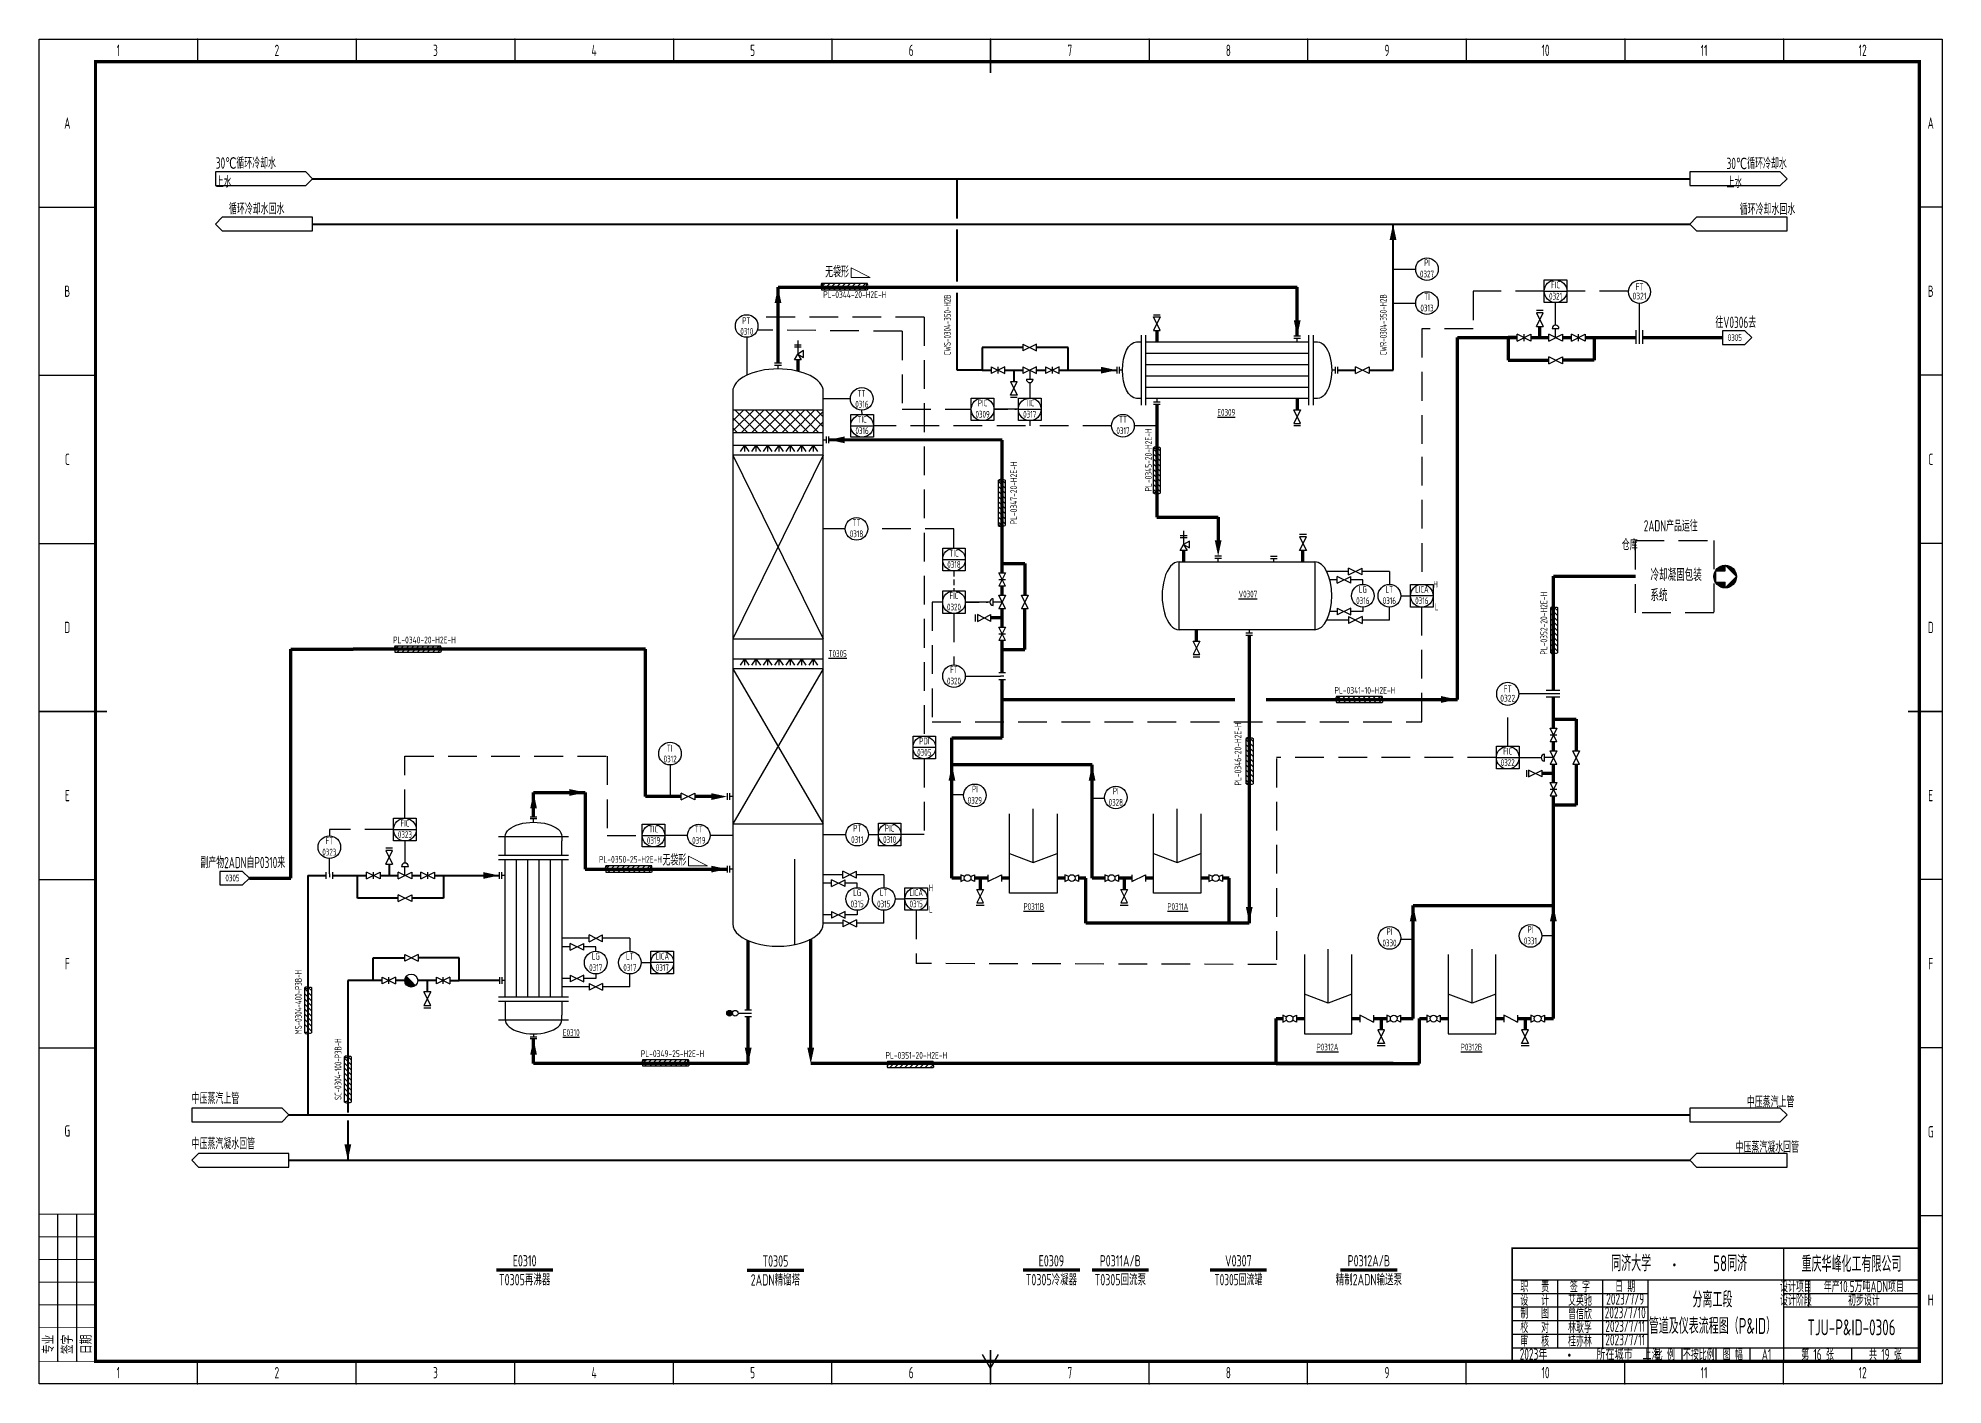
# Model space of a CAD drawing. Header units: millimetres. Extents: x 453 to 7190, y 523 to 4294.
# Drawn here: x 6348 to 7190, y 1317 to 1912 of the extents above; entities that cross this region are included whole.
import ezdxf
from ezdxf.enums import TextEntityAlignment as Align

# ---------------------------------------------------------------- set-up
doc = ezdxf.new("R2010")
doc.units = ezdxf.units.MM
doc.linetypes.add('DASHED', pattern=[19.05, 12.7, -6.35])
doc.linetypes.add('HIDDEN', pattern=[9.525, 6.35, -3.175])
for name, color, linetype, lineweight in [('01-主物流线-粗实线', 134, 'Continuous', 80), ('02-次要物流线-中粗线', 30, 'Continuous', 40), ('03-设备外轮廓线-细实线', 7, 'Continuous', 25), ('04-设备内部件-细实线', 170, 'Continuous', 25), ('05-公用工程-冷却水与回水', 55, 'Continuous', 40), ('05-图框与标题栏', 7, 'Continuous', 25), ('06-公用工程-中、低压蒸汽与凝水回管', 14, 'Continuous', 40), ('08-进出物流标志', 7, 'Continuous', 25), ('09-文本', 7, 'Continuous', 25), ('10-流股接续标志', 7, 'Continuous', 25), ('10-阀门', 102, 'Continuous', 25), ('11-文本', 7, 'Continuous', 25), ('11-管道组合号', 50, 'Continuous', 15), ('11-管道组合号 @ 1', 50, 'Continuous', 15), ('12-仪表', 190, 'Continuous', 25), ('12-信号线', 226, 'DASHED', 25), ('12-设备位号线', 7, 'Continuous', 80), ('13-电动气动信号线', 226, 'DASHED', 25), ('14-箭头', 7, 'Continuous', 25), ('15-仪表', 190, 'Continuous', 25), ('15-文本', 7, 'Continuous', 15), ('15-文本 @ 1', 7, 'Continuous', 15), ('16-阀门与管件', 102, 'Continuous', 25)]:
    doc.layers.add(name, color=color, linetype=linetype, lineweight=lineweight)
doc.layers.add('TITLE', color=7, linetype='Continuous')
doc.styles.add('3-gbcbig', font='gbenor.shx', dxfattribs={"width": 0.7, "height": 3, "bigfont": 'gbcbig.shx'})
doc.styles.add('5-gbcbig', font='gbenor.shx', dxfattribs={"width": 0.7, "height": 5, "bigfont": 'gbcbig.shx'})
doc.styles.add('7-gbcbig', font='gbenor.shx', dxfattribs={"width": 0.7, "height": 7, "bigfont": 'gbcbig.shx'})
doc.styles.add('PRAY-6-GBCBIG', font='gbenor.shx', dxfattribs={"width": 0.7, "bigfont": 'gbcbig.shx'})
doc.styles.get("Standard").update_dxf_attribs({"font": 'arial.ttf'})
doc.styles.add('头号烷家', font='gbenor.shx', dxfattribs={"width": 0.75, "height": 3, "bigfont": 'gbcbig.shx'})
doc.styles.add('工程字', font='gbenor.shx', dxfattribs={"bigfont": 'gbcbig.shx'})

msp = doc.modelspace()

# ---------------------------------------------------------------- texts
at = {"char_height": 3, "attachment_point": 5, "style": '3-gbcbig'}
for s, insert in [('{\\LE0309}', (6873.39, 1746.29)), ('{\\LV0307}', (6882.93, 1666.02)), ('{\\LT0305}', (6701.63, 1639.75)), ('{\\LP0311B}', (6788.32, 1528.02)), ('{\\LP0311A}', (6851.94, 1528.02)), ('{\\LE0310}', (6583.9, 1472.37)), ('{\\LP0312A}', (6918.1, 1465.94)), ('{\\LP0312B}', (6981.72, 1465.94))]:
    msp.add_mtext_dynamic_manual_height_columns(s, width=12.7249, gutter_width=35, heights=[12.14], dxfattribs=dict(at, insert=insert))
at = {"char_height": 3, "width": 6.4536, "attachment_point": 3, "style": '3-gbcbig'}
for s, insert in [('H', (6966.81, 1671.83)), ('L', (6967.09, 1661.88)), ('H', (6743.86, 1537.78)), ('L', (6743.62, 1528.23))]:
    msp.add_mtext(s, dxfattribs=dict(at, insert=insert))
at = {"layer": '03-设备外轮廓线-细实线', "insert": (7060.82, 1677.21), "char_height": 5.4, "attachment_point": 1, "style": '5-gbcbig'}
msp.add_mtext_dynamic_manual_height_columns('冷却凝固包装系统', width=23.2937, gutter_width=15, heights=[0], dxfattribs=at)
at = {"layer": '05-图框与标题栏', "attachment_point": 5}
for s, width, gutter_width, heights, insert, char_height, style in [('1', 70.0833, 25, [0], (6383.71, 1906.16), 5, '5-gbcbig'), ('2', 70.0833, 12.5, [0], (6453.79, 1906.16), 5, '5-gbcbig'), ('3', 70.0833, 25, [0], (6523.87, 1906.16), 5, '5-gbcbig'), ('4', 70.0833, 25, [0], (6593.96, 1906.16), 5, '5-gbcbig'), ('5', 70.0833, 25, [0], (6664.04, 1906.16), 5, '5-gbcbig'), ('6', 70.0833, 25, [0], (6734.12, 1906.16), 5, '5-gbcbig'), ('7', 70.0833, 25, [0], (6804.21, 1906.16), 5, '5-gbcbig'), ('8', 70.0833, 25, [0], (6874.29, 1906.16), 5, '5-gbcbig'), ('9', 70.0833, 25, [0], (6944.37, 1906.16), 5, '5-gbcbig'), ('10', 70.0833, 25, [0], (7014.46, 1906.16), 5, '5-gbcbig'), ('11', 70.0833, 25, [0], (7084.54, 1906.16), 5, '5-gbcbig'), ('12', 70.0833, 25, [0], (7154.62, 1906.16), 5, '5-gbcbig'), ('A', 25, 25, [0], (6361.17, 1874.03), 5, '5-gbcbig'), ('A', 10, 25, [0], (7184.67, 1874.03), 5, '5-gbcbig'), ('B', 25, 25, [0], (6361.17, 1799.78), 5, '5-gbcbig'), ('B', 10, 25, [0], (7184.67, 1799.78), 5, '5-gbcbig'), ('C', 25, 25, [0], (6361.17, 1725.53), 5, '5-gbcbig'), ('C', 10, 25, [0], (7184.67, 1725.53), 5, '5-gbcbig'), ('D', 25, 25, [0], (6361.17, 1651.28), 5, '5-gbcbig'), ('D', 10, 25, [0], (7184.67, 1651.28), 5, '5-gbcbig'), ('E', 25, 25, [0], (6361.17, 1577.03), 5, '5-gbcbig'), ('E', 10, 25, [0], (7184.67, 1577.03), 5, '5-gbcbig'), ('F', 25, 25, [0], (6361.17, 1502.78), 5, '5-gbcbig'), ('F', 10, 25, [0], (7184.67, 1502.78), 5, '5-gbcbig'), ('G', 25, 25, [0], (6361.17, 1428.91), 5, '5-gbcbig'), ('G', 10, 25, [0], (7184.67, 1428.53), 5, '5-gbcbig'), ('重庆华峰化工有限公司', 60, 25, [0], (7149.67, 1370.16), 7, '7-gbcbig'), ('职   责', 20, 25, [0], (7009.67, 1360.16), 5, '5-gbcbig'), ('设   计', 20, 25, [0], (7009.67, 1354.16), 5, '5-gbcbig'), ('艾英驰', 20, 25, [0], (7029.67, 1354.16), 5, '5-gbcbig'), ('签 字', 20, 25, [0], (7029.67, 1360.16), 5, '5-gbcbig'), ('2023/7/9', 20, 25, [0], (7049.67, 1354.66), 5, '5-gbcbig'), ('日 期', 20, 25, [0], (7049.67, 1360.16), 5, '5-gbcbig'), ('设计项目', 15, 25, [0], (7125.11, 1360.16), 5, '5-gbcbig'), ('设计阶段', 15, 25, [0], (7125.11, 1354.16), 5, '5-gbcbig'), ('H', 10, 25, [0], (7184.67, 1354.28), 5, '5-gbcbig'), ('制   图', 20, 25, [0], (7009.67, 1348.52), 5, '5-gbcbig'), ('曾信欣', 20, 25, [0], (7029.67, 1348.16), 5, '5-gbcbig'), ('2023/7/10', 20, 25, [0], (7049.67, 1348.66), 5, '5-gbcbig'), ('校   对', 20, 25, [0], (7009.67, 1342.16), 5, '5-gbcbig'), ('审   核', 20, 25, [0], (7009.67, 1336.16), 5, '5-gbcbig'), ('桂亦林', 20, 25, [0], (7029.67, 1336.16), 5, '5-gbcbig'), ('林耿孚', 20, 25, [0], (7029.67, 1342.16), 5, '5-gbcbig'), ('2023/7/11', 20, 25, [0], (7049.67, 1342.66), 5, '5-gbcbig'), ('2023/7/11', 20, 25, [0], (7049.67, 1336.66), 5, '5-gbcbig'), ('TJU-P&ID-0306', 60, 25, [12.52], (7149.67, 1342.16), 7, '7-gbcbig'), ('比 例', 15, 25, [0], (7067.17, 1330.16), 5, '5-gbcbig'), ('不按比例', 15, 25, [0], (7082.17, 1330.16), 5, '5-gbcbig'), ('图 幅', 15, 25, [0], (7097.17, 1330.16), 5, '5-gbcbig'), ('A1', 14.9167, 25, [0], (7112.12, 1330.16), 5, '5-gbcbig'), ('第 16 张', 30, 25, [0], (7134.67, 1330.16), 5, '5-gbcbig'), ('共 19 张', 30, 25, [0], (7164.67, 1330.16), 5, '5-gbcbig'), ('1', 70.0833, 25, [0], (6383.71, 1322.16), 5, '5-gbcbig'), ('2', 70.0833, 25, [0], (6453.79, 1322.16), 5, '5-gbcbig'), ('3', 70.0833, 25, [0], (6523.87, 1322.16), 5, '5-gbcbig'), ('4', 70.0833, 25, [0], (6593.96, 1322.16), 5, '5-gbcbig'), ('5', 70.0833, 25, [0], (6664.04, 1322.16), 5, '5-gbcbig'), ('6', 70.0833, 25, [0], (6734.12, 1322.16), 5, '5-gbcbig'), ('7', 70.0833, 25, [0], (6804.21, 1322.16), 5, '5-gbcbig'), ('8', 70.0833, 25, [0], (6874.29, 1322.16), 5, '5-gbcbig'), ('9', 70.0833, 25, [0], (6944.37, 1322.16), 5, '5-gbcbig'), ('10', 70.0833, 25, [0], (7014.46, 1322.16), 5, '5-gbcbig'), ('11', 70.0833, 25, [0], (7084.54, 1322.16), 5, '5-gbcbig'), ('12', 70.0833, 25, [0], (7154.62, 1322.16), 5, '5-gbcbig')]:
    msp.add_mtext_dynamic_manual_height_columns(s, width=width, gutter_width=gutter_width, heights=heights, dxfattribs=dict(at, insert=insert, char_height=char_height, style=style))
at = {"layer": '05-图框与标题栏'}
for s, insert, char_height, width, attachment_point, style in [('\\pi5.78018;同济大学             ', (7037.69, 1370.43), 7, 32.2593, 4, '7-gbcbig'), ('58同济          ', (7096.03, 1370.43), 7, 32.2593, 5, '7-gbcbig'), (' 2023{\\W0.8;年          所在城市  上海}', (7001.14, 1330.31), 5, 67.5295, 4, '5-gbcbig'), ('{\\fFangSong|b0|i0|c134|p49;\\W0.8;·}', (7022.24, 1332.29), 5, 18.9039, 1, '5-gbcbig')]:
    msp.add_mtext(s, dxfattribs=dict(at, insert=insert, char_height=char_height, width=width, attachment_point=attachment_point, style=style))
at = {"layer": '05-图框与标题栏', "insert": (7068.66, 1372.16), "char_height": 5, "width": 31.5065, "attachment_point": 1}
msp.add_mtext('{\\fFangSong|b0|i0|c134|p49;\\W0.8;·}', dxfattribs=at)
at = {"layer": '05-图框与标题栏', "char_height": 5, "attachment_point": 5, "rotation": 90, "style": '工程字'}
for s, insert in [('专业', (6352.83, 1334.66)), ('签字', (6361.17, 1334.66)), ('日期', (6369.5, 1334.66))]:
    msp.add_mtext_dynamic_manual_height_columns(s, width=8.3333, gutter_width=25, heights=[0], dxfattribs=dict(at, insert=insert))
at = {"layer": '09-文本'}
for s, width, gutter_width, heights, insert, char_height, attachment_point, style in [('往V0306去', 44.9157, 12.5, [5.33], (7089.52, 1786.04), 5, 4, '5-gbcbig'), ('0305', 40, 12.5, [0], (7098.13, 1779.31), 3, 5, '3-gbcbig'), ('\\pi9.6779;2ADN产品运往仓库', 34.9885, 15, [0], (7048.18, 1698.66), 5, 1, '5-gbcbig'), ('副产物2ADN自P0310来', 44.9157, 12.5, [5.33], (6419.99, 1547.44), 5, 4, '5-gbcbig'), ('0305', 40, 12.5, [0], (6434.18, 1540.62), 3, 5, '3-gbcbig'), ('{\\W0.75;E0310}\\P{\\A1;\\W0.75;T0305再沸器}', 59.0038, 12.5, [0], (6563.28, 1367.39), 5, 5, '5-gbcbig'), ('{\\W0.75;T0305}\\P{\\A1;\\W0.75;2ADN精馏塔}', 59.0038, 12.5, [13.77], (6674.1, 1367.28), 5, 5, '5-gbcbig'), ('{\\W0.75;E0309}\\P{\\A1;\\W0.75;T0305冷凝器}', 59.0038, 12.5, [0], (6796.08, 1367.39), 5, 5, '5-gbcbig'), ('{\\W0.75;P0311A/B}\\P{\\A1;\\W0.75;T0305回流泵}', 59.0038, 12.5, [0], (6826.53, 1367.39), 5, 5, '5-gbcbig'), ('{\\W0.75;V0307\\P}T0305回流罐', 59.0038, 12.5, [0], (6878.7, 1367.39), 5, 5, '5-gbcbig'), ('{\\W0.75;P0312A/B\\P\\A1;精制2ADN输送泵}', 59.0038, 12.5, [0], (6936.38, 1367.39), 5, 5, '5-gbcbig'), ('分离工段\\P管道及仪表流程图（P&ID）', 60, 12.5, [0], (7088.23, 1348.56), 7, 5, '7-gbcbig'), ('年产10.5万吨ADN项目', 49.0599, 35, [0], (7155.14, 1360.16), 5, 5, '5-gbcbig'), ('初步设计', 48.9999, 12.5, [0], (7155.17, 1354.16), 5, 5, '5-gbcbig')]:
    msp.add_mtext_dynamic_manual_height_columns(s, width=width, gutter_width=gutter_width, heights=heights, dxfattribs=dict(at, insert=insert, char_height=char_height, attachment_point=attachment_point, style=style))
at = {"layer": '11-文本', "char_height": 5, "attachment_point": 1, "style": '5-gbcbig'}
for s, insert in [('30℃循环冷却水上水', (6426.79, 1858.91)), ('30℃循环冷却水上水', (7094.47, 1858.72)), ('循环冷却水回水', (6432.62, 1838.68)), ('循环冷却水回水', (7100.3, 1838.5)), ('中压蒸汽上管', (6416.14, 1445.8)), ('中压蒸汽上管', (7103.43, 1444.3)), ('中压蒸汽凝水回管', (6416.14, 1425.8)), ('中压蒸汽凝水回管', (7098.46, 1424.3))]:
    msp.add_mtext_dynamic_manual_height_columns(s, width=29.1659, gutter_width=25, heights=[0], dxfattribs=dict(at, insert=insert))
at = {"layer": '11-文本', "char_height": 3, "width": 10, "attachment_point": 5, "style": '3-gbcbig'}
for s, insert in [('{\\C0;PT}', (6661.26, 1786.79)), ('{\\C0;0310}', (6661.48, 1782.05)), ('{\\C0;0316}', (6712.34, 1749.87)), ('{\\C0;TT}', (6712.11, 1754.61)), ('{\\C0;TI}', (6627.37, 1597.93)), ('{\\C0;0312}', (6627.6, 1593.19))]:
    msp.add_mtext(s, dxfattribs=dict(at, insert=insert))
at = {"layer": '11-管道组合号', "char_height": 5, "attachment_point": 1, "style": 'PRAY-6-GBCBIG'}
for insert in [(6696.11, 1810.85), (6624.2, 1551.07)]:
    msp.add_mtext_dynamic_manual_height_columns('无袋形', width=10.7049, gutter_width=12.5, heights=[0], dxfattribs=dict(at, insert=insert))
at = {"layer": '11-管道组合号', "char_height": 3, "attachment_point": 7, "rotation": 90, "style": '3-gbcbig'}
for s, insert in [('CWS-0304-350-H2B', (6751.59, 1771.49)), ('CWR-0304-350-H2B', (6944.28, 1771.49)), ('SC-0304-100-P3B-H', (6482.35, 1442.57))]:
    msp.add_mtext_dynamic_manual_height_columns(s, width=21.0765, gutter_width=12.5, heights=[0], dxfattribs=dict(at, insert=insert))
at = {"layer": '11-管道组合号 @ 1', "insert": (6464.79, 1471.6), "char_height": 3, "attachment_point": 7, "rotation": 90, "style": '3-gbcbig'}
msp.add_mtext_dynamic_manual_height_columns('MS-0304-400-P3B-H', width=21.9761, gutter_width=12.5, heights=[3], dxfattribs=at)
at = {"layer": '15-仪表', "ltscale": 10, "char_height": 3, "width": 10, "attachment_point": 5, "style": '3-gbcbig'}
for s, insert in [('{\\C0;PI\\P0327}', (6962.07, 1809.87)), ('{\\C0;FIC\\P0321}', (7018.9, 1800.08)), ('{\\C0;TI\\P0313}', (6962.07, 1794.87)), ('{\\C0;PIC\\P0309}', (6765.68, 1747.94)), ('{\\C0;TIC\\P0317}', (6786.51, 1747.94)), ('{\\C0;TIC\\P0316}', (6712.41, 1740.68)), ('{\\C0;TT\\P0317}', (6827.71, 1740.68)), ('{\\C0;TT\\P0318}', (6709.94, 1695.13)), ('{\\C0;TIC\\P0318}', (6753.03, 1681.57)), ('{\\C0;FIC\\P0320}', (6753.03, 1662.79)), ('{\\C0;LG\\P0316}', (6933.71, 1665.62)), ('{\\C0;LT\\P0316}', (6945.45, 1665.62)), ('{\\C0;LICA\\P0316}', (6959.79, 1665.62)), ('{\\C0;FT\\P0320}', (6753.03, 1630.1)), ('{\\C0;PDI\\P0305}', (6739.92, 1598.6)), ('{\\C0;FIC\\P0322}', (6997.74, 1594.11)), ('{\\C0;PI\\P0329}', (6762.26, 1577.44)), ('{\\C0;PI\\P0328}', (6824.54, 1576.53)), ('{\\C0;FIC\\P0323}', (6510.39, 1562.32)), ('{\\C0;FT\\P0323}', (6476.98, 1554.56)), ('{\\C0;TIC\\P0319}', (6620.27, 1559.72)), ('{\\C0;TT\\P0319}', (6640.27, 1559.72)), ('{\\C0;PT\\P0311}', (6710.26, 1560.1)), ('{\\C0;PIC\\P0310}', (6724.6, 1560.1)), ('{\\C0;LG\\P0315}', (6710.25, 1531.68)), ('{\\C0;LT\\P0315}', (6721.98, 1531.68)), ('{\\C0;LICA\\P0315}', (6736.32, 1531.68)), ('{\\C0;PI\\P0330}', (6945.5, 1514.45)), ('{\\C0;PI\\P0331}', (7007.78, 1515.36)), ('{\\C0;LG\\P0317}', (6594.71, 1503.58)), ('{\\C0;LT\\P0317}', (6609.79, 1503.58)), ('{\\C0;LICA\\P0317}', (6624.13, 1503.58))]:
    msp.add_mtext(s, dxfattribs=dict(at, insert=insert))

# ---------------------------------------------------------------- blocks, each defined once
blk = doc.blocks.new('管道组合号')
at = {"layer": '11-管道组合号', "style": '头号烷家', "width": 0.75}
blk.add_attdef('管道组合号', (-4.3, 3.13), '', height=3, dxfattribs=at)
blk = doc.blocks.new('就地安装仪表')
at = {"layer": '12-仪表', "ltscale": 0.25}
blk.add_circle((0, -5), 5, dxfattribs=at)
at = {"layer": '15-文本', "style": '工程字', "width": 0.75}
blk.add_attdef('仪表名称', text='', height=3, dxfattribs=at).set_placement((0, -4.29), align=Align.CENTER)
blk.add_attdef('仪表编号', text='', height=3, dxfattribs=at).set_placement((0, -5.39), align=Align.TOP_CENTER)
blk = doc.blocks.new('*U212')
at = {"layer": '10-阀门'}
ref = blk.add_blockref('就地安装仪表', (6997.74, 1626.93), dxfattribs=dict(at, xscale=-1))
ref.add_attrib('仪表名称', 'FT', dxfattribs={"layer": '15-文本 @ 1', "height": 3, "style": '工程字', "width": 0.75}).set_placement((6997.74, 1622.64), align=Align.CENTER)
ref.add_attrib('仪表编号', '0322', dxfattribs={"layer": '15-文本 @ 1', "height": 3, "style": '工程字', "width": 0.75}).set_placement((6997.74, 1621.53), align=Align.TOP_CENTER)
blk = doc.blocks.new('*U213')
at = {"layer": '10-阀门'}
ref = blk.add_blockref('就地安装仪表', (7055.99, 1804.52), dxfattribs=dict(at, xscale=-1))
ref.add_attrib('仪表名称', 'FT', dxfattribs={"layer": '15-文本 @ 1', "height": 3, "style": '工程字', "width": 0.75}).set_placement((7055.99, 1800.23), align=Align.CENTER)
ref.add_attrib('仪表编号', '0321', dxfattribs={"layer": '15-文本 @ 1', "height": 3, "style": '工程字', "width": 0.75}).set_placement((7055.99, 1799.13), align=Align.TOP_CENTER)

# ---------------------------------------------------------------- hatches: boundary and pattern name
at = {"layer": '04-设备内部件-细实线'}
h = msp.add_hatch(dxfattribs=at)
h.set_pattern_fill('ANSI37', color=256)
h.set_pattern_definition([(45, (6025.084, -1752.3344), (-2.245064, 2.245064), []), (135, (6025.084, -1752.3344), (-2.245064, -2.245064), [])])
h.paths.add_polyline_path([(6655.26, 1747.45), (6655.26, 1737.45), (6695.26, 1737.45), (6695.26, 1747.45)])
at = {"layer": '08-进出物流标志'}
h = msp.add_hatch(dxfattribs=at)
h.set_pattern_fill('ANSI31', color=256, scale=0.1)
h.set_pattern_definition([(45, (4816.07602, 2255.05417), (-0.224506403, 0.224506403), [])])
h.paths.add_polyline_path([(7093.84, 1676.23), (7093.84, 1678.73, 0.267949), (7089.51, 1676.23)])
h.paths.add_polyline_path([(7089.51, 1676.23, 0.131652), (7088.84, 1673.73, 0.131652), (7089.51, 1671.23)])
h.paths.add_polyline_path([(7089.51, 1671.23, 0.267949), (7093.84, 1668.73), (7093.84, 1671.23)])
h.paths.add_polyline_path([(7093.84, 1668.73, 0.414214), (7098.84, 1673.73)])
h.paths.add_polyline_path([(7093.84, 1678.73), (7098.84, 1673.73, 0.414214)])
at = {"layer": '16-阀门与管件'}
for color, points in [(3, [(6515.19, 1493.29, -0.197694), (6513.16, 1492.45, -0.669876), (6511.14, 1497.38)]), (256, [(6655.08, 1480.89, 1), (6652.58, 1480.89, 1)])]:
    msp.add_hatch(color=color, dxfattribs=at).paths.add_polyline_path(points)

# ---------------------------------------------------------------- linework, layer by layer
for p, q in [((6906.21, 1779.9), (6903.21, 1779.9)), ((6906.21, 1778.9), (6903.21, 1778.9)), ((6904.71, 1777.4), (6904.71, 1778.9)), ((7102.6, 1782.26), (7092.6, 1782.26)), ((7092.6, 1782.26), (7092.6, 1776.26)), ((7092.6, 1776.26), (7102.6, 1776.26)), ((7105.6, 1779.26), (7102.6, 1782.26)), ((7102.6, 1776.26), (7105.6, 1779.26)), ((6676.76, 1767.95), (6673.76, 1767.95)), ((6676.76, 1766.95), (6673.76, 1766.95)), ((6675.26, 1765.45), (6675.26, 1766.95)), ((6824.96, 1766.4), (6824.96, 1763.4)), ((6825.96, 1766.4), (6825.96, 1763.4)), ((6827.46, 1764.9), (6825.96, 1764.9)), ((6921.46, 1766.4), (6921.46, 1763.4)), ((6922.46, 1766.4), (6922.46, 1763.4)), ((6842.71, 1752.4), (6842.71, 1750.9)), ((6841.21, 1750.9), (6844.21, 1750.9)), ((6841.21, 1749.9), (6844.21, 1749.9)), ((6695.26, 1734.14), (6696.76, 1734.14)), ((6696.76, 1732.64), (6696.76, 1735.64)), ((6697.76, 1732.64), (6697.76, 1735.64)), ((6871.28, 1682.79), (6868.28, 1682.79)), ((6871.28, 1681.79), (6868.28, 1681.79)), ((6869.78, 1680.29), (6869.78, 1681.79)), ((6892.91, 1682.79), (6895.91, 1682.79)), ((6892.91, 1681.79), (6895.91, 1681.79)), ((6894.41, 1680.29), (6894.41, 1681.79)), ((6883.52, 1650.29), (6883.52, 1648.79)), ((6885.02, 1648.79), (6882.02, 1648.79)), ((6885.02, 1647.79), (6882.02, 1647.79)), ((6652.76, 1578.07), (6652.76, 1575.07)), ((6653.76, 1578.07), (6653.76, 1575.07)), ((6655.26, 1576.57), (6653.76, 1576.57)), ((6438.65, 1543.56), (6428.65, 1543.56)), ((6428.65, 1543.56), (6428.65, 1537.56)), ((6441.65, 1540.56), (6438.65, 1543.56)), ((6438.65, 1537.56), (6441.65, 1540.56)), ((6552.23, 1540.19), (6552.23, 1543.19)), ((6553.23, 1540.19), (6553.23, 1543.19)), ((6554.73, 1541.69), (6553.23, 1541.69)), ((6652.76, 1546.04), (6652.76, 1543.04)), ((6653.76, 1546.04), (6653.76, 1543.04)), ((6655.26, 1544.54), (6653.76, 1544.54)), ((6428.65, 1537.56), (6438.65, 1537.56)), ((6466.09, 1472.2), (6466.09, 1492.2)), ((6469.09, 1488.64), (6466.09, 1491.64)), ((6469.09, 1490.88), (6467.8, 1492.16)), ((6469.09, 1492.2), (6469.09, 1472.2)), ((6552.23, 1496.83), (6552.23, 1493.83)), ((6553.23, 1496.83), (6553.23, 1493.83)), ((6554.73, 1495.33), (6553.23, 1495.33)), ((6469.09, 1486.39), (6466.09, 1489.39)), ((6469.09, 1484.15), (6466.09, 1487.15)), ((6469.09, 1481.9), (6466.09, 1484.9)), ((6469.09, 1479.66), (6466.09, 1482.66)), ((6469.09, 1477.41), (6466.09, 1480.41)), ((6469.09, 1475.17), (6466.09, 1478.17)), ((6469.09, 1472.92), (6466.09, 1475.92)), ((6483.65, 1441.67), (6483.65, 1461.67)), ((6486.65, 1458.11), (6483.65, 1461.11)), ((6486.65, 1455.86), (6483.65, 1458.86)), ((6486.65, 1453.62), (6483.65, 1456.62)), ((6486.65, 1460.35), (6485.36, 1461.63)), ((6486.65, 1461.67), (6486.65, 1441.67)), ((6486.65, 1451.37), (6483.65, 1454.37)), ((6486.65, 1449.13), (6483.65, 1452.13)), ((6486.65, 1446.88), (6483.65, 1449.88)), ((6486.65, 1444.64), (6483.65, 1447.64)), ((6486.65, 1442.39), (6483.65, 1445.39))]:
    msp.add_line(p, q)
at = {"color": 3}
for points in [[(6769.92, 1540.03), (6768.01, 1539.08)], [(6769.92, 1540.03), (6768.01, 1539.08)], [(6833.54, 1540.03), (6831.63, 1539.08)], [(6833.54, 1540.03), (6831.63, 1539.08)], [(6936.5, 1477.95), (6938.41, 1477)], [(6936.5, 1477.95), (6938.41, 1477)], [(7000.12, 1477.95), (7002.03, 1477)], [(7000.12, 1477.95), (7002.03, 1477)]]:
    msp.add_lwpolyline(points, dxfattribs=at)
for centre, radius, start, end in [((6466.92, 1491.1), 1.37, 49.99289, 127.26243), ((6467.06, 1473.34), 1.5, 229.56309, 305.9037), ((6484.48, 1460.58), 1.37, 49.99289, 127.26243), ((6484.62, 1442.81), 1.5, 229.56309, 305.9037)]:
    msp.add_arc(centre, radius, start, end)
for points in [[(6466.09, 1492.2), (6466.57, 1491.85), (6467.48, 1491.68), (6468.2, 1492.66), (6468.91, 1492.37), (6469.09, 1492.2)], [(6483.65, 1461.67), (6484.13, 1461.32), (6485.04, 1461.15), (6485.76, 1462.13), (6486.47, 1461.84), (6486.65, 1461.67)]]:
    msp.add_open_spline(points, degree=3, knots=[0, 0, 0, 0, 1.367527, 2.619727, 3.553416, 3.553416, 3.553416, 3.553416])
for points in [[(6466.09, 1472.2), (6467.24, 1472.56), (6468.18, 1472.02), (6469.09, 1472.2)], [(6483.65, 1441.67), (6484.8, 1442.03), (6485.74, 1441.49), (6486.65, 1441.67)]]:
    msp.add_spline(points, degree=3)
at = {"layer": '01-主物流线-粗实线'}
for p, q in [((6675.26, 1801.51), (6904.71, 1801.51)), ((6675.26, 1767.95), (6675.26, 1801.51)), ((6904.71, 1779.9), (6904.71, 1801.51)), ((6842.71, 1782.4), (6842.71, 1777.4)), ((6975.61, 1619.47), (6975.61, 1779.26)), ((6975.61, 1779.26), (7001.9, 1779.26)), ((7001.9, 1779.26), (6997.9, 1779.26)), ((6997.9, 1779.26), (6997.9, 1769.26)), ((7007.9, 1779.26), (7015.9, 1779.26)), ((7007.9, 1779.26), (7015.9, 1779.26)), ((7011.9, 1779.26), (7011.9, 1784.26)), ((7021.9, 1779.26), (7025.9, 1779.26)), ((7031.9, 1779.26), (7033.29, 1779.26)), ((7031.9, 1779.26), (7054.49, 1779.26)), ((7035.9, 1779.26), (7035.9, 1769.26)), ((7057.49, 1779.26), (7092.6, 1779.26)), ((6683.99, 1769.44), (6683.99, 1764.44)), ((6997.9, 1769.26), (7015.9, 1769.26)), ((7035.9, 1769.26), (7021.9, 1769.26)), ((6904.71, 1752.4), (6904.71, 1747.4)), ((6842.71, 1749.9), (6842.71, 1700.01)), ((6774.36, 1733.99), (6697.76, 1734.14)), ((6774.36, 1697.63), (6774.36, 1733.99)), ((6774.36, 1675.47), (6774.36, 1697.63)), ((6842.71, 1700.01), (6869.78, 1700.01)), ((6869.78, 1700.01), (6869.78, 1689.79)), ((6854.51, 1685.29), (6854.51, 1680.29)), ((6907.26, 1680.29), (6907.26, 1685.29)), ((6774.36, 1679.47), (6784.36, 1679.47)), ((6784.36, 1679.47), (6784.36, 1665.47)), ((6774.36, 1665.47), (6774.36, 1669.47)), ((7018, 1623.43), (7018, 1673.98)), ((7018, 1673.98), (7054.21, 1673.98)), ((6774.36, 1651.47), (6774.36, 1659.47)), ((6784.36, 1641.47), (6784.36, 1659.47)), ((6774.36, 1655.47), (6769.36, 1655.47)), ((6860.2, 1645.29), (6860.2, 1650.29)), ((6460.02, 1540.56), (6460.02, 1641.63)), ((6460.02, 1641.63), (6487.56, 1641.63)), ((6593.33, 1641.63), (6487.56, 1641.63)), ((6616.71, 1641.63), (6593.33, 1641.63)), ((6616.71, 1576.57), (6616.71, 1641.63)), ((6774.36, 1631.27), (6774.36, 1645.47)), ((6883.52, 1647.79), (6883.52, 1632.37)), ((6774.36, 1641.47), (6784.36, 1641.47)), ((6774.36, 1619.47), (6774.36, 1628.27)), ((6883.52, 1632.37), (6883.52, 1520.71)), ((6774.36, 1602.46), (6774.36, 1622.07)), ((6774.36, 1619.47), (6877.17, 1619.47)), ((6891.04, 1619.47), (6975.61, 1619.47)), ((7018, 1606.78), (7018, 1620.36)), ((7018, 1606.78), (7018, 1610.78)), ((7018, 1610.78), (7028, 1610.78)), ((7028, 1610.78), (7028, 1596.78)), ((6752.13, 1590.59), (6752.13, 1602.46)), ((6752.13, 1602.46), (6774.36, 1602.46)), ((7018, 1596.78), (7018, 1600.78)), ((6752.13, 1540.58), (6752.13, 1590.59)), ((6814.06, 1590.59), (6752.13, 1590.59)), ((6814.06, 1540.58), (6814.06, 1590.59)), ((7018, 1586.78), (7013, 1586.78)), ((7018, 1582.78), (7018, 1590.78)), ((7028, 1590.78), (7028, 1572.78)), ((6567.23, 1567.5), (6567.23, 1578.39)), ((6567.23, 1578.39), (6589.98, 1578.39)), ((6589.98, 1578.39), (6589.98, 1544.54)), ((6632.45, 1576.57), (6616.71, 1576.57)), ((6645.76, 1576.57), (6638.45, 1576.57)), ((7017.91, 1528.51), (7018, 1576.78)), ((7028, 1572.78), (7018, 1572.78)), ((6441.65, 1540.56), (6460.02, 1540.56)), ((6589.98, 1544.54), (6596.64, 1544.54)), ((6596.64, 1544.54), (6652.76, 1544.54)), ((6756.04, 1540.58), (6752.13, 1540.58)), ((6768.01, 1540.58), (6762.04, 1540.58)), ((6764.64, 1540.58), (6764.64, 1535.58)), ((6777.52, 1540.58), (6774.01, 1540.58)), ((6802.08, 1540.58), (6798.56, 1540.58)), ((6811.26, 1540.58), (6808.08, 1540.58)), ((6811.26, 1520.71), (6811.26, 1540.58)), ((6819.66, 1540.58), (6814.06, 1540.58)), ((6831.63, 1540.58), (6825.66, 1540.58)), ((6828.26, 1540.58), (6828.26, 1535.58)), ((6841.14, 1540.58), (6837.63, 1540.58)), ((6865.7, 1540.58), (6862.18, 1540.58)), ((6874.6, 1540.58), (6871.7, 1540.58)), ((6874.6, 1520.71), (6874.6, 1540.58)), ((6955.97, 1478.5), (6955.97, 1528.51)), ((6955.97, 1528.51), (7017.91, 1528.51)), ((7017.91, 1478.5), (7017.91, 1528.51)), ((6874.6, 1520.71), (6811.26, 1520.71)), ((6883.52, 1520.71), (6859.96, 1520.71)), ((6662.08, 1482.39), (6662.08, 1512.93)), ((6689.73, 1465.63), (6689.73, 1513.54)), ((6662.08, 1458.63), (6662.08, 1479.39)), ((6895.43, 1458.63), (6895.43, 1478.5)), ((6895.43, 1478.5), (6898.33, 1478.5)), ((6904.33, 1478.5), (6907.86, 1478.5)), ((6928.89, 1478.5), (6932.41, 1478.5)), ((6938.41, 1478.5), (6944.38, 1478.5)), ((6941.78, 1478.5), (6941.78, 1473.5)), ((6950.38, 1478.5), (6955.97, 1478.5)), ((6958.77, 1458.63), (6958.77, 1478.5)), ((6958.77, 1478.5), (6961.96, 1478.5)), ((6967.96, 1478.5), (6971.48, 1478.5)), ((6992.51, 1478.5), (6996.03, 1478.5)), ((7002.03, 1478.5), (7008, 1478.5)), ((7005.4, 1478.5), (7005.4, 1473.5)), ((7014, 1478.5), (7017.91, 1478.5)), ((6567.23, 1458.63), (6567.23, 1469.53)), ((6662.08, 1458.63), (6567.23, 1458.63)), ((6947.13, 1458.63), (6689.73, 1458.63)), ((6895.43, 1458.63), (6958.77, 1458.63))]:
    msp.add_line(p, q, dxfattribs=at)
at = {"layer": '02-次要物流线-中粗线'}
msp.add_line((7021.9, 1779.26), (7025.9, 1779.26), dxfattribs=at)
at = {"layer": '03-设备外轮廓线-细实线'}
for p, q in [((6833.71, 1777.4), (6835.71, 1777.4)), ((6835.71, 1780.4), (6835.71, 1749.4)), ((6837.71, 1780.4), (6837.71, 1749.4)), ((6837.71, 1777.4), (6909.71, 1777.4)), ((6909.71, 1780.4), (6909.71, 1749.4)), ((6911.71, 1780.4), (6911.71, 1749.4)), ((6911.71, 1777.4), (6913.71, 1777.4)), ((6921.46, 1764.9), (6919.96, 1764.9)), ((6655.26, 1755.45), (6655.26, 1520.45)), ((6695.26, 1520.45), (6695.26, 1755.45)), ((6835.71, 1752.4), (6833.71, 1752.4)), ((6909.71, 1752.4), (6837.71, 1752.4)), ((6913.71, 1752.4), (6911.71, 1752.4)), ((6852.51, 1680.29), (6912.51, 1680.29)), ((6852.51, 1680.29), (6862.51, 1680.29)), ((6912.51, 1650.29), (6852.51, 1650.29)), ((6568.73, 1567.5), (6565.73, 1567.5)), ((6568.73, 1566.75), (6565.73, 1566.75)), ((6567.23, 1565.25), (6567.23, 1566.75)), ((6777.52, 1533.9), (6777.52, 1568.95)), ((6788.04, 1547.4), (6788.04, 1571.23)), ((6798.56, 1568.95), (6798.56, 1533.9)), ((6841.14, 1533.9), (6841.14, 1568.95)), ((6851.66, 1547.4), (6851.66, 1571.23)), ((6862.18, 1568.95), (6862.18, 1533.9)), ((6551.73, 1559), (6582.73, 1559)), ((6554.73, 1557), (6554.73, 1559)), ((6579.73, 1559), (6579.73, 1557)), ((6551.73, 1550.77), (6582.73, 1550.77)), ((6554.73, 1550.77), (6554.73, 1557)), ((6579.73, 1550.77), (6579.73, 1557)), ((6777.52, 1551.42), (6788.04, 1547.4)), ((6788.04, 1547.4), (6798.56, 1551.42)), ((6841.14, 1551.42), (6851.66, 1547.4)), ((6851.66, 1547.4), (6862.18, 1551.42)), ((6551.73, 1548.82), (6582.73, 1548.82)), ((6554.73, 1488.21), (6554.73, 1548.82)), ((6579.73, 1548.82), (6579.73, 1488.21)), ((6798.56, 1533.9), (6777.52, 1533.9)), ((6862.18, 1533.9), (6841.14, 1533.9)), ((6907.86, 1506.87), (6907.86, 1471.82)), ((6918.38, 1485.32), (6918.38, 1509.15)), ((6928.89, 1471.82), (6928.89, 1506.87)), ((6971.48, 1506.87), (6971.48, 1471.82)), ((6982, 1485.32), (6982, 1509.15)), ((6992.51, 1471.82), (6992.51, 1506.87)), ((6551.73, 1488.21), (6582.73, 1488.21)), ((6551.73, 1486.25), (6582.73, 1486.25)), ((6554.73, 1486.25), (6554.73, 1480.03)), ((6579.73, 1486.25), (6579.73, 1480.03)), ((6918.38, 1485.32), (6907.86, 1489.35)), ((6928.89, 1489.35), (6918.38, 1485.32)), ((6982, 1485.32), (6971.48, 1489.35)), ((6992.51, 1489.35), (6982, 1485.32)), ((6551.73, 1478.03), (6582.73, 1478.03)), ((6554.73, 1480.03), (6554.73, 1478.03)), ((6579.73, 1478.03), (6579.73, 1480.03)), ((6568.73, 1470.28), (6565.73, 1470.28)), ((6568.73, 1469.53), (6565.73, 1469.53)), ((6567.23, 1471.78), (6567.23, 1470.28)), ((6907.86, 1471.82), (6928.89, 1471.82)), ((6971.48, 1471.82), (6992.51, 1471.82))]:
    msp.add_line(p, q, dxfattribs=at)
at = {"layer": '03-设备外轮廓线-细实线', "linetype": 'DASHED'}
msp.add_lwpolyline([(7054.21, 1689.72), (7088.84, 1689.72), (7088.84, 1657.75), (7054.21, 1657.75)], close=True, dxfattribs=at)
at = {"layer": '03-设备外轮廓线-细实线', "extrusion": (0, 0, -1)}
for centre, major_axis, start_param, end_param in [((6833.71, 1764.9), (0, 12.5), 3.141593, 6.283185), ((6913.71, 1764.9), (0, 12.5), 0, 3.141593), ((6567.23, 1559), (-12.5, 0), 0, 3.141593)]:
    msp.add_ellipse(centre, major_axis=major_axis, ratio=0.5, start_param=start_param, end_param=end_param, dxfattribs=at)
at = {"layer": '03-设备外轮廓线-细实线'}
for centre, major_axis, start_param, end_param in [((6675.26, 1755.45), (-20, 0), 3.141593, 6.283185), ((6852.51, 1665.29), (0, 15), 0, 3.141593), ((6912.51, 1665.29), (0, 15), 3.141593, 6.283185), ((6675.26, 1520.45), (-20, 0), 0, 3.141593), ((6567.23, 1478.03), (-12.5, 0), 0, 3.141593)]:
    msp.add_ellipse(centre, major_axis=major_axis, ratio=0.5, start_param=start_param, end_param=end_param, dxfattribs=at)
at = {"layer": '04-设备内部件-细实线'}
for p, q in [((6837.71, 1772.4), (6909.71, 1772.4)), ((6837.71, 1767.4), (6909.71, 1767.4)), ((6837.71, 1762.4), (6909.71, 1762.4)), ((6837.71, 1757.4), (6909.71, 1757.4)), ((6655.26, 1747.45), (6695.26, 1747.45)), ((6655.26, 1737.45), (6695.26, 1737.45)), ((6655.26, 1731.73), (6695.26, 1731.73)), ((6695.26, 1727.35), (6655.26, 1727.35)), ((6655.26, 1727.35), (6695.26, 1646.31)), ((6695.26, 1727.35), (6655.26, 1646.31)), ((6660.49, 1731.73), (6658.56, 1728.98)), ((6660.49, 1731.73), (6660.49, 1728.98)), ((6660.49, 1731.73), (6662.42, 1728.98)), ((6665.53, 1731.73), (6663.6, 1728.98)), ((6665.53, 1731.73), (6665.53, 1728.98)), ((6665.53, 1731.73), (6667.46, 1728.98)), ((6670.57, 1731.73), (6668.64, 1728.98)), ((6670.57, 1731.73), (6670.57, 1728.98)), ((6670.57, 1731.73), (6672.5, 1728.98)), ((6675.61, 1731.73), (6673.68, 1728.98)), ((6675.61, 1731.73), (6675.61, 1728.98)), ((6675.61, 1731.73), (6677.54, 1728.98)), ((6680.65, 1731.73), (6678.73, 1728.98)), ((6680.65, 1731.73), (6680.65, 1728.98)), ((6680.65, 1731.73), (6682.58, 1728.98)), ((6685.69, 1731.73), (6683.77, 1728.98)), ((6685.69, 1731.73), (6685.69, 1728.98)), ((6685.69, 1731.73), (6687.62, 1728.98)), ((6690.73, 1731.73), (6688.81, 1728.98)), ((6690.73, 1731.73), (6690.73, 1728.98)), ((6690.73, 1731.73), (6692.66, 1728.98)), ((6852.51, 1650.29), (6852.51, 1680.29)), ((6912.51, 1680.29), (6912.51, 1650.29)), ((6655.26, 1646.31), (6695.26, 1646.31)), ((6655.26, 1637.36), (6695.26, 1637.36)), ((6660.49, 1637.36), (6658.56, 1634.6)), ((6660.49, 1637.36), (6660.49, 1634.6)), ((6660.49, 1637.36), (6662.42, 1634.6)), ((6665.53, 1637.36), (6663.6, 1634.6)), ((6665.53, 1637.36), (6665.53, 1634.6)), ((6665.53, 1637.36), (6667.46, 1634.6)), ((6670.57, 1637.36), (6668.64, 1634.6)), ((6670.57, 1637.36), (6670.57, 1634.6)), ((6670.57, 1637.36), (6672.5, 1634.6)), ((6675.61, 1637.36), (6673.68, 1634.6)), ((6675.61, 1637.36), (6675.61, 1634.6)), ((6675.61, 1637.36), (6677.54, 1634.6)), ((6680.65, 1637.36), (6678.73, 1634.6)), ((6680.65, 1637.36), (6680.65, 1634.6)), ((6680.65, 1637.36), (6682.58, 1634.6)), ((6685.69, 1637.36), (6683.77, 1634.6)), ((6685.69, 1637.36), (6685.69, 1634.6)), ((6685.69, 1637.36), (6687.62, 1634.6)), ((6690.73, 1637.36), (6688.81, 1634.6)), ((6690.73, 1637.36), (6690.73, 1634.6)), ((6690.73, 1637.36), (6692.66, 1634.6)), ((6695.26, 1632.98), (6655.26, 1632.98)), ((6655.26, 1632.98), (6695.26, 1564.55)), ((6695.26, 1632.98), (6655.26, 1564.55)), ((6655.26, 1564.55), (6695.26, 1564.55)), ((6682.64, 1511.15), (6682.64, 1548.93)), ((6559.73, 1488.21), (6559.73, 1548.82)), ((6564.73, 1488.21), (6564.73, 1548.82)), ((6569.73, 1488.21), (6569.73, 1548.82)), ((6574.73, 1488.21), (6574.73, 1548.82))]:
    msp.add_line(p, q, dxfattribs=at)
at = {"layer": '05-公用工程-冷却水与回水', "lineweight": 40}
for p, q in [((6469.6, 1849.46), (7078.2, 1849.46)), ((6469.6, 1829.46), (7078.2, 1829.46))]:
    msp.add_line(p, q, dxfattribs=at)
at = {"layer": '05-公用工程-冷却水与回水'}
for p, q in [((6754.38, 1831.96), (6754.38, 1849.46)), ((6754.38, 1804.01), (6754.38, 1826.96)), ((6947.07, 1764.9), (6947.07, 1829.46)), ((6754.38, 1764.9), (6754.38, 1799.01)), ((6783.51, 1774.9), (6765.51, 1774.9)), ((6765.51, 1774.9), (6765.51, 1764.9)), ((6803.51, 1774.9), (6789.51, 1774.9)), ((6803.51, 1764.9), (6803.51, 1774.9)), ((6765.51, 1764.9), (6754.38, 1764.9)), ((6765.51, 1764.9), (6769.51, 1764.9)), ((6775.51, 1764.9), (6783.51, 1764.9)), ((6779.51, 1764.9), (6779.51, 1759.9)), ((6789.51, 1764.9), (6793.51, 1764.9)), ((6799.51, 1764.9), (6803.51, 1764.9)), ((6803.51, 1764.9), (6824.96, 1764.9)), ((6922.46, 1764.9), (6930.46, 1764.9)), ((6936.46, 1764.9), (6947.07, 1764.9))]:
    msp.add_line(p, q, dxfattribs=at)
at = {"layer": '05-图框与标题栏'}
for p, q in [((6418.75, 1911.16), (6418.75, 1901.16)), ((6488.83, 1911.16), (6488.83, 1901.16)), ((6558.92, 1911.16), (6558.92, 1901.16)), ((6629, 1911.16), (6629, 1901.16)), ((6699.08, 1911.16), (6699.08, 1901.16)), ((6839.25, 1911.16), (6839.25, 1901.16)), ((6909.33, 1911.16), (6909.33, 1901.16)), ((6979.42, 1911.16), (6979.42, 1901.16)), ((7049.5, 1911.16), (7049.5, 1901.16)), ((7119.58, 1911.16), (7119.58, 1901.16)), ((6348.67, 1836.91), (6373.67, 1836.91)), ((7189.67, 1836.91), (7179.67, 1836.91)), ((6348.67, 1762.66), (6373.67, 1762.66)), ((7189.67, 1762.66), (7179.67, 1762.66)), ((6348.67, 1688.41), (6373.67, 1688.41)), ((7189.67, 1688.41), (7179.67, 1688.41)), ((6348.67, 1539.91), (6373.67, 1539.91)), ((7189.67, 1539.91), (7179.67, 1539.91)), ((6348.67, 1465.66), (6373.67, 1465.66)), ((7189.67, 1465.66), (7179.67, 1465.66)), ((6357, 1327.16), (6357, 1392.16)), ((6365.33, 1327.16), (6365.33, 1392.16)), ((7189.67, 1391.41), (7179.67, 1391.41)), ((7119.67, 1377.16), (7119.67, 1327.16)), ((6999.67, 1363.16), (7179.67, 1363.16)), ((6999.67, 1357.16), (7059.67, 1357.16)), ((7019.67, 1363.16), (7019.67, 1333.16)), ((7039.67, 1363.16), (7039.67, 1333.16)), ((7059.67, 1363.16), (7059.67, 1327.16)), ((7119.67, 1357.16), (7179.67, 1357.16)), ((7130.67, 1363.16), (7130.67, 1351.16)), ((6999.67, 1351.16), (7059.67, 1351.16)), ((7119.67, 1351.16), (7179.67, 1351.16)), ((6999.67, 1345.16), (7059.67, 1345.16)), ((6999.67, 1339.16), (7059.67, 1339.16)), ((6769.17, 1324.16), (6765.7, 1330.16)), ((6769.17, 1324.16), (6772.63, 1330.16)), ((6999.67, 1333.16), (7179.67, 1333.16)), ((7074.67, 1333.16), (7074.67, 1327.16)), ((7089.67, 1333.16), (7089.67, 1327.16)), ((7104.67, 1333.16), (7104.67, 1327.16)), ((7149.67, 1333.16), (7149.67, 1327.16)), ((6418.75, 1317.16), (6418.75, 1327.16)), ((6488.83, 1317.16), (6488.83, 1327.16)), ((6558.92, 1317.16), (6558.92, 1327.16)), ((6629, 1317.16), (6629, 1327.16)), ((6699.08, 1317.16), (6699.08, 1327.16)), ((6839.25, 1317.16), (6839.25, 1327.16)), ((6909.33, 1317.16), (6909.33, 1327.16)), ((6979.42, 1317.16), (6979.42, 1327.16)), ((7049.5, 1317.16), (7049.5, 1327.16)), ((7119.58, 1317.16), (7119.58, 1327.16))]:
    msp.add_line(p, q, dxfattribs=at)
for points, const_width in [([(6769.17, 1911.16), (6769.17, 1896.16)], 0.8), ([(6348.67, 1614.16), (6378.67, 1614.16)], 0.8), ([(7189.67, 1614.16), (7174.67, 1614.16)], 0.8), ([(6373.67, 1392.16), (6348.67, 1392.16)], 0.4), ([(6373.67, 1382.16), (6348.67, 1382.16)], 0.4), ([(6373.67, 1372.16), (6348.67, 1372.16)], 0.4), ([(7179.67, 1377.16), (6999.67, 1377.16), (6999.67, 1327.16)], 0.8), ([(6373.67, 1362.16), (6348.67, 1362.16)], 0.4), ([(6373.67, 1352.16), (6348.67, 1352.16)], 0.4), ([(6373.67, 1342.16), (6348.67, 1342.16)], 0.4), ([(6769.17, 1317.16), (6769.17, 1332.16)], 0.8), ([(6373.67, 1327.16), (6348.67, 1327.16)], 0.4)]:
    msp.add_lwpolyline(points, dxfattribs=dict(at, const_width=const_width))
at = {"layer": '05-图框与标题栏', "const_width": 1.4}
msp.add_lwpolyline([(6373.67, 1901.16), (6373.67, 1327.16), (7179.67, 1327.16), (7179.67, 1901.16)], close=True, dxfattribs=at)
at = {"layer": '05-图框与标题栏'}
for p in [(6418.75, 1911.16), (6418.75, 1911.16), (6418.75, 1911.16), (6488.83, 1911.16), (6488.83, 1911.16), (6488.83, 1911.16), (6558.92, 1911.16), (6558.92, 1911.16), (6558.92, 1911.16), (6629, 1911.16), (6629, 1911.16), (6629, 1911.16), (6699.08, 1911.16), (6699.08, 1911.16), (6699.08, 1911.16), (6769.17, 1911.16), (6769.17, 1911.16), (6769.17, 1911.16), (6839.25, 1911.16), (6839.25, 1911.16), (6839.25, 1911.16), (6909.33, 1911.16), (6909.33, 1911.16), (6909.33, 1911.16), (6979.42, 1911.16), (6979.42, 1911.16), (6979.42, 1911.16), (7049.5, 1911.16), (7049.5, 1911.16), (7049.5, 1911.16), (7119.58, 1911.16), (7119.58, 1911.16), (7119.58, 1911.16), (7189.67, 1836.91), (7189.67, 1762.66), (7189.67, 1688.41), (7189.67, 1614.16), (7189.67, 1539.91), (7189.67, 1465.66), (7189.67, 1391.41), (6357, 1327.16), (6365.33, 1327.16), (6418.75, 1317.16), (6488.83, 1317.16), (6558.92, 1317.16), (6629, 1317.16), (6699.08, 1317.16), (6769.17, 1317.16), (6839.25, 1317.16), (6909.33, 1317.16), (6979.42, 1317.16), (7049.5, 1317.16), (7119.58, 1317.16)]:
    msp.add_point(p, dxfattribs=at)
at = {"layer": '06-公用工程-中、低压蒸汽与凝水回管'}
for p, q in [((6467.5, 1541.73), (6467.5, 1435.97)), ((6467.5, 1541.73), (6475.48, 1541.73)), ((6478.48, 1541.73), (6493.39, 1541.73)), ((6489.39, 1531.73), (6489.39, 1541.73)), ((6499.39, 1541.73), (6507.39, 1541.73)), ((6503.39, 1546.73), (6503.39, 1541.73)), ((6513.39, 1541.73), (6517.39, 1541.73)), ((6523.39, 1541.73), (6527.39, 1541.73)), ((6527.39, 1541.73), (6552.23, 1541.73)), ((6527.39, 1541.73), (6527.39, 1531.73)), ((6507.39, 1531.73), (6489.39, 1531.73)), ((6527.39, 1531.73), (6513.39, 1531.73)), ((6496.28, 1495.33), (6496.28, 1505.33)), ((6496.28, 1505.33), (6510.28, 1505.33)), ((6534.28, 1505.33), (6516.28, 1505.33)), ((6534.28, 1495.33), (6534.28, 1505.33)), ((6485.15, 1495.33), (6485.15, 1437.12)), ((6496.28, 1495.33), (6485.15, 1495.33)), ((6500.28, 1495.33), (6496.28, 1495.33)), ((6510.28, 1495.33), (6506.28, 1495.33)), ((6524.28, 1495.33), (6516.04, 1495.33)), ((6520.28, 1495.33), (6520.28, 1490.33)), ((6530.28, 1495.33), (6534.28, 1495.33)), ((6552.23, 1495.33), (6534.28, 1495.33)), ((6459.14, 1435.97), (7078.2, 1435.97)), ((6485.15, 1433.47), (6485.15, 1415.97)), ((6459.14, 1415.97), (7078.2, 1415.97))]:
    msp.add_line(p, q, dxfattribs=at)
at = {"layer": '08-进出物流标志'}
for p, q in [((7089.51, 1676.23), (7089.51, 1671.23)), ((7089.51, 1676.23), (7093.84, 1676.23)), ((7093.84, 1678.73), (7098.84, 1673.73)), ((7093.84, 1676.23), (7093.84, 1678.73)), ((7089.51, 1671.23), (7093.84, 1671.23)), ((7098.84, 1673.73), (7093.84, 1668.73)), ((7093.84, 1668.73), (7093.84, 1671.23))]:
    msp.add_line(p, q, dxfattribs=at)
msp.add_circle((7093.84, 1673.73), 5, dxfattribs=at)
at = {"layer": '10-流股接续标志'}
for p, q in [((6466.6, 1852.46), (6426.6, 1852.46)), ((6426.6, 1852.46), (6426.6, 1846.46)), ((6469.6, 1849.46), (6466.6, 1852.46)), ((7118.2, 1852.46), (7078.2, 1852.46)), ((7078.2, 1852.46), (7078.2, 1846.46)), ((7121.2, 1849.46), (7118.2, 1852.46)), ((6426.6, 1846.46), (6466.6, 1846.46)), ((6466.6, 1846.46), (6469.6, 1849.46)), ((7078.2, 1846.46), (7118.2, 1846.46)), ((7118.2, 1846.46), (7121.2, 1849.46)), ((6429.6, 1832.46), (6426.6, 1829.46)), ((6426.6, 1829.46), (6429.6, 1826.46)), ((6469.6, 1832.46), (6429.6, 1832.46)), ((6469.6, 1826.46), (6469.6, 1832.46)), ((7081.2, 1832.46), (7078.2, 1829.46)), ((7078.2, 1829.46), (7081.2, 1826.46)), ((7121.2, 1832.46), (7081.2, 1832.46)), ((7121.2, 1826.46), (7121.2, 1832.46)), ((6429.6, 1826.46), (6469.6, 1826.46)), ((7081.2, 1826.46), (7121.2, 1826.46)), ((6456.14, 1438.97), (6416.14, 1438.97)), ((6416.14, 1438.97), (6416.14, 1432.97)), ((6416.14, 1432.97), (6456.14, 1432.97)), ((6459.14, 1435.97), (6456.14, 1438.97)), ((6456.14, 1432.97), (6459.14, 1435.97)), ((7118.2, 1438.97), (7078.2, 1438.97)), ((7078.2, 1438.97), (7078.2, 1432.97)), ((7078.2, 1432.97), (7118.2, 1432.97)), ((7121.2, 1435.97), (7118.2, 1438.97)), ((7118.2, 1432.97), (7121.2, 1435.97)), ((6419.14, 1418.97), (6416.14, 1415.97)), ((6416.14, 1415.97), (6419.14, 1412.97)), ((6459.14, 1418.97), (6419.14, 1418.97)), ((6459.14, 1412.97), (6459.14, 1418.97)), ((7081.2, 1418.97), (7078.2, 1415.97)), ((7078.2, 1415.97), (7081.2, 1412.97)), ((7121.2, 1418.97), (7081.2, 1418.97)), ((7121.2, 1412.97), (7121.2, 1418.97)), ((6419.14, 1412.97), (6459.14, 1412.97)), ((7081.2, 1412.97), (7121.2, 1412.97))]:
    msp.add_line(p, q, dxfattribs=at)
at = {"layer": '11-文本'}
for p, q in [((6694.61, 1803.26), (6714.61, 1803.26)), ((6694.99, 1802.17), (6696.09, 1803.26)), ((6695.34, 1800.26), (6698.34, 1803.26)), ((6697.58, 1800.26), (6700.58, 1803.26)), ((6699.83, 1800.26), (6702.83, 1803.26)), ((6702.07, 1800.26), (6705.07, 1803.26)), ((6704.32, 1800.26), (6707.32, 1803.26)), ((6706.56, 1800.26), (6709.56, 1803.26)), ((6708.81, 1800.26), (6711.81, 1803.26)), ((6711.05, 1800.26), (6714.05, 1803.26)), ((6713.3, 1800.26), (6714.57, 1801.55)), ((6714.61, 1800.26), (6694.61, 1800.26)), ((6841.21, 1710.63), (6841.21, 1730.63)), ((6844.21, 1727.07), (6841.21, 1730.07)), ((6844.21, 1724.82), (6841.21, 1727.82)), ((6844.21, 1729.31), (6842.93, 1730.59)), ((6844.21, 1730.63), (6844.21, 1710.63)), ((6844.21, 1722.58), (6841.21, 1725.58)), ((6844.21, 1720.33), (6841.21, 1723.33)), ((6844.21, 1718.09), (6841.21, 1721.09)), ((6844.21, 1715.84), (6841.21, 1718.84)), ((6772.63, 1696.32), (6772.63, 1716.32)), ((6775.63, 1712.76), (6772.63, 1715.76)), ((6775.63, 1710.51), (6772.63, 1713.51)), ((6775.63, 1708.27), (6772.63, 1711.27)), ((6775.63, 1706.02), (6772.63, 1709.02)), ((6775.63, 1715), (6774.35, 1716.28)), ((6775.63, 1716.32), (6775.63, 1696.32)), ((6844.21, 1713.6), (6841.21, 1716.6)), ((6844.21, 1711.35), (6841.21, 1714.35)), ((6842.31, 1711.01), (6841.21, 1712.11)), ((6775.63, 1703.78), (6772.63, 1706.78)), ((6775.63, 1701.53), (6772.63, 1704.53)), ((6775.63, 1699.29), (6772.63, 1702.29)), ((6775.63, 1697.04), (6772.63, 1700.04)), ((6773.73, 1696.7), (6772.63, 1697.8)), ((7016.74, 1640.05), (7016.74, 1660.05)), ((7019.74, 1656.49), (7016.74, 1659.49)), ((7019.74, 1658.73), (7018.45, 1660.01)), ((7019.74, 1660.05), (7019.74, 1640.05)), ((7019.74, 1654.24), (7016.74, 1657.24)), ((7019.74, 1652), (7016.74, 1655)), ((7019.74, 1649.75), (7016.74, 1652.75)), ((7019.74, 1647.51), (7016.74, 1650.51)), ((6506.07, 1643.2), (6526.07, 1643.2)), ((6506.45, 1642.1), (6507.55, 1643.2)), ((6506.79, 1640.2), (6509.79, 1643.2)), ((6509.04, 1640.2), (6512.04, 1643.2)), ((6511.28, 1640.2), (6514.28, 1643.2)), ((6513.53, 1640.2), (6516.53, 1643.2)), ((6515.77, 1640.2), (6518.77, 1643.2)), ((6518.02, 1640.2), (6521.02, 1643.2)), ((6520.26, 1640.2), (6523.26, 1643.2)), ((6522.51, 1640.2), (6525.51, 1643.2)), ((7019.74, 1645.26), (7016.74, 1648.26)), ((7019.74, 1643.02), (7016.74, 1646.02)), ((7019.74, 1640.77), (7016.74, 1643.77)), ((7017.83, 1640.43), (7016.74, 1641.53)), ((6526.07, 1640.2), (6506.07, 1640.2)), ((6524.75, 1640.2), (6526.03, 1641.48)), ((6922.16, 1620.97), (6942.16, 1620.97)), ((6942.16, 1617.97), (6922.16, 1617.97)), ((6922.54, 1619.87), (6923.63, 1620.97)), ((6922.88, 1617.97), (6925.88, 1620.97)), ((6925.12, 1617.97), (6928.12, 1620.97)), ((6927.37, 1617.97), (6930.37, 1620.97)), ((6929.61, 1617.97), (6932.61, 1620.97)), ((6931.86, 1617.97), (6934.86, 1620.97)), ((6934.1, 1617.97), (6937.1, 1620.97)), ((6936.35, 1617.97), (6939.35, 1620.97)), ((6938.59, 1617.97), (6941.59, 1620.97)), ((6940.84, 1617.97), (6942.11, 1619.25)), ((6882.2, 1582.27), (6882.2, 1602.27)), ((6885.2, 1598.71), (6882.2, 1601.71)), ((6885.2, 1596.46), (6882.2, 1599.46)), ((6885.2, 1600.95), (6883.92, 1602.23)), ((6885.2, 1602.27), (6885.2, 1582.27)), ((6885.2, 1594.22), (6882.2, 1597.22)), ((6885.2, 1591.97), (6882.2, 1594.97)), ((6885.2, 1589.73), (6882.2, 1592.73)), ((6885.2, 1587.48), (6882.2, 1590.48)), ((6885.2, 1585.24), (6882.2, 1588.24)), ((6885.2, 1582.99), (6882.2, 1585.99)), ((6883.3, 1582.65), (6882.2, 1583.75)), ((6599.29, 1546.08), (6619.29, 1546.08)), ((6619.29, 1543.08), (6599.29, 1543.08)), ((6599.67, 1544.98), (6600.76, 1546.08)), ((6600.01, 1543.08), (6603.01, 1546.08)), ((6602.25, 1543.08), (6605.25, 1546.08)), ((6604.5, 1543.08), (6607.5, 1546.08)), ((6606.74, 1543.08), (6609.74, 1546.08)), ((6608.99, 1543.08), (6611.99, 1546.08)), ((6611.24, 1543.08), (6614.24, 1546.08)), ((6613.48, 1543.08), (6616.48, 1546.08)), ((6615.73, 1543.08), (6618.73, 1546.08)), ((6617.97, 1543.08), (6619.25, 1544.36)), ((6615.59, 1460.48), (6635.59, 1460.48)), ((6635.59, 1457.48), (6615.59, 1457.48)), ((6615.97, 1459.39), (6617.07, 1460.48)), ((6616.31, 1457.48), (6619.31, 1460.48)), ((6618.56, 1457.48), (6621.56, 1460.48)), ((6620.8, 1457.48), (6623.8, 1460.48)), ((6623.05, 1457.48), (6626.05, 1460.48)), ((6625.29, 1457.48), (6628.29, 1460.48)), ((6627.54, 1457.48), (6630.54, 1460.48)), ((6629.78, 1457.48), (6632.78, 1460.48)), ((6632.03, 1457.48), (6635.03, 1460.48)), ((6634.27, 1457.48), (6635.55, 1458.77)), ((6723.73, 1459.75), (6743.73, 1459.75)), ((6743.73, 1456.75), (6723.73, 1456.75)), ((6724.11, 1458.65), (6725.21, 1459.75)), ((6724.46, 1456.75), (6727.46, 1459.75)), ((6726.7, 1456.75), (6729.7, 1459.75)), ((6728.95, 1456.75), (6731.95, 1459.75)), ((6731.19, 1456.75), (6734.19, 1459.75)), ((6733.44, 1456.75), (6736.44, 1459.75)), ((6735.68, 1456.75), (6738.68, 1459.75)), ((6737.93, 1456.75), (6740.93, 1459.75)), ((6740.17, 1456.75), (6743.17, 1459.75)), ((6742.42, 1456.75), (6743.69, 1458.03))]:
    msp.add_line(p, q, dxfattribs=at)
for centre, radius, start, end in [((6695.76, 1802.29), 1.5, 139.56309, 215.9037), ((6713.52, 1802.43), 1.37, 319.99289, 37.26243), ((6842.04, 1729.54), 1.37, 49.99289, 127.26243), ((6773.46, 1715.22), 1.37, 49.99289, 127.26243), ((6842.18, 1711.77), 1.5, 229.56309, 305.9037), ((6773.6, 1697.46), 1.5, 229.56309, 305.9037), ((7017.57, 1658.95), 1.37, 49.99289, 127.26243), ((6507.21, 1642.22), 1.5, 139.56309, 215.9037), ((6524.98, 1642.36), 1.37, 319.99289, 37.26243), ((7017.71, 1641.19), 1.5, 229.56309, 305.9037), ((6923.3, 1619.99), 1.5, 139.56309, 215.9037), ((6941.06, 1620.13), 1.37, 319.99289, 37.26243), ((6883.03, 1601.18), 1.37, 49.99289, 127.26243), ((6883.17, 1583.41), 1.5, 229.56309, 305.9037), ((6600.43, 1545.1), 1.5, 139.56309, 215.9037), ((6618.19, 1545.24), 1.37, 319.99289, 37.26243), ((6616.73, 1459.51), 1.5, 139.56309, 215.9037), ((6634.5, 1459.65), 1.37, 319.99289, 37.26243), ((6724.88, 1458.77), 1.5, 139.56309, 215.9037), ((6742.64, 1458.91), 1.37, 319.99289, 37.26243)]:
    msp.add_arc(centre, radius, start, end, dxfattribs=at)
for points in [[(6694.61, 1803.26), (6694.97, 1802.11), (6694.44, 1801.17), (6694.61, 1800.26)], [(6841.21, 1710.63), (6842.36, 1710.99), (6843.3, 1710.45), (6844.21, 1710.63)], [(6772.63, 1696.32), (6773.78, 1696.68), (6774.72, 1696.14), (6775.63, 1696.32)], [(6506.07, 1643.2), (6506.43, 1642.04), (6505.89, 1641.11), (6506.07, 1640.2)], [(7016.74, 1640.05), (7017.89, 1640.41), (7018.82, 1639.87), (7019.74, 1640.05)], [(6922.16, 1620.97), (6922.52, 1619.81), (6921.98, 1618.88), (6922.16, 1617.97)], [(6882.2, 1582.27), (6883.35, 1582.63), (6884.29, 1582.09), (6885.2, 1582.27)], [(6599.29, 1546.08), (6599.65, 1544.92), (6599.11, 1543.99), (6599.29, 1543.08)], [(6615.59, 1460.48), (6615.95, 1459.33), (6615.41, 1458.4), (6615.59, 1457.48)], [(6723.73, 1459.75), (6724.09, 1458.59), (6723.55, 1457.66), (6723.73, 1456.75)]]:
    msp.add_spline(points, degree=3, dxfattribs=at)
for points in [[(6714.61, 1803.26), (6714.26, 1802.79), (6714.1, 1801.87), (6715.08, 1801.15), (6714.79, 1800.44), (6714.61, 1800.26)], [(6841.21, 1730.63), (6841.69, 1730.28), (6842.6, 1730.11), (6843.32, 1731.09), (6844.03, 1730.8), (6844.21, 1730.63)], [(6772.63, 1716.32), (6773.11, 1715.97), (6774.02, 1715.8), (6774.74, 1716.78), (6775.45, 1716.49), (6775.63, 1716.32)], [(7016.74, 1660.05), (7017.21, 1659.7), (7018.13, 1659.53), (7018.85, 1660.51), (7019.56, 1660.22), (7019.74, 1660.05)], [(6526.07, 1643.2), (6525.72, 1642.72), (6525.55, 1641.81), (6526.53, 1641.08), (6526.24, 1640.38), (6526.07, 1640.2)], [(6942.16, 1620.97), (6941.8, 1620.49), (6941.64, 1619.58), (6942.62, 1618.85), (6942.33, 1618.15), (6942.16, 1617.97)], [(6882.2, 1602.27), (6882.68, 1601.92), (6883.59, 1601.75), (6884.31, 1602.73), (6885.02, 1602.45), (6885.2, 1602.27)], [(6619.29, 1546.08), (6618.93, 1545.6), (6618.77, 1544.69), (6619.75, 1543.96), (6619.46, 1543.26), (6619.29, 1543.08)], [(6635.59, 1460.48), (6635.24, 1460.01), (6635.07, 1459.09), (6636.05, 1458.37), (6635.77, 1457.66), (6635.59, 1457.48)], [(6743.73, 1459.75), (6743.38, 1459.27), (6743.22, 1458.36), (6744.19, 1457.63), (6743.91, 1456.93), (6743.73, 1456.75)]]:
    msp.add_open_spline(points, degree=3, knots=[0, 0, 0, 0, 1.367527, 2.619727, 3.553416, 3.553416, 3.553416, 3.553416], dxfattribs=at)
at = {"layer": '11-管道组合号'}
for p, q in [((6707.56, 1805.8), (6707.56, 1810.1)), ((6707.56, 1810.1), (6716.06, 1805.8)), ((6716.06, 1805.8), (6707.56, 1805.8)), ((6635.65, 1546.02), (6635.65, 1550.32)), ((6635.65, 1550.32), (6644.15, 1546.02)), ((6644.15, 1546.02), (6635.65, 1546.02))]:
    msp.add_line(p, q, dxfattribs=at)
at = {"layer": '12-仪表'}
for p, q in [((7018.9, 1784.76), (7018.9, 1794.76)), ((7055.99, 1776.54), (7055.99, 1794.52)), ((7054.49, 1776.54), (7054.49, 1782.54)), ((7057.49, 1776.54), (7057.49, 1782.54)), ((6786.51, 1759.4), (6786.51, 1752.61)), ((6707.26, 1752.19), (6695.26, 1752.19)), ((6768.86, 1662.47), (6757.78, 1662.47)), ((7020.72, 1621.93), (7002.74, 1621.93)), ((7020.72, 1623.43), (7014.72, 1623.43)), ((7020.72, 1620.43), (7014.72, 1620.43)), ((7002.74, 1593.78), (7012.5, 1593.78)), ((6510.39, 1556.99), (6510.39, 1547.23))]:
    msp.add_line(p, q, dxfattribs=at)
at = {"layer": '12-信号线'}
for p, q in [((7013.9, 1799.76), (6982.46, 1799.76)), ((6982.46, 1799.76), (6982.46, 1783.15)), ((7050.99, 1799.76), (7023.9, 1799.76)), ((6739.92, 1788.38), (6664.56, 1788.29)), ((6739.92, 1788.38), (6739.92, 1603.28)), ((6730.09, 1782.06), (6666.09, 1782.63)), ((6730.09, 1782.06), (6730.09, 1747.61)), ((6982.46, 1783.15), (6959.79, 1783.15)), ((6959.79, 1783.15), (6959.79, 1726.66)), ((6712.4, 1745.36), (6712.26, 1747.24)), ((6730.09, 1747.61), (6760.68, 1747.61)), ((6781.51, 1747.61), (6770.43, 1747.61)), ((6786.51, 1742.61), (6786.51, 1740.36)), ((6822.7, 1740.36), (6717.4, 1740.36)), ((6753.03, 1694.8), (6714.94, 1694.8)), ((6753.03, 1686.25), (6753.03, 1694.8)), ((6753.03, 1657.47), (6753.03, 1634.77)), ((6510.39, 1566.99), (6510.39, 1594.4)), ((6510.39, 1594.4), (6599.76, 1594.4)), ((6599.76, 1594.4), (6599.76, 1559.39)), ((6739.92, 1593.28), (6739.92, 1559.77)), ((6505.39, 1561.99), (6476.98, 1561.99)), ((6476.98, 1561.99), (6476.98, 1559.23)), ((6599.76, 1559.39), (6615.26, 1559.39)), ((6715.26, 1559.77), (6719.6, 1559.77)), ((6739.92, 1559.77), (6729.92, 1559.77)), ((6726.98, 1531.35), (6731.32, 1531.35)), ((6736.32, 1526.35), (6736.32, 1502.84)), ((6895.52, 1502.41), (6736.32, 1502.84))]:
    msp.add_line(p, q, dxfattribs=at)
at = {"layer": '12-信号线', "linetype": 'HIDDEN'}
for p, q in [((6770.43, 1747.61), (6780.68, 1747.61)), ((6757.78, 1662.47), (6768.03, 1662.47))]:
    msp.add_line(p, q, dxfattribs=at)
at = {"layer": '12-信号线', "ltscale": 0.2}
msp.add_line((6753.03, 1676.25), (6753.03, 1667.47), dxfattribs=at)
at = {"layer": '12-信号线'}
msp.add_lwpolyline([(6959.79, 1726.66), (6959.79, 1726.66), (6959.79, 1670.29)], dxfattribs=at)
at = {"layer": '12-设备位号线'}
for p, q in [((6575.78, 1367.42), (6550.78, 1367.42)), ((6686.6, 1367.31), (6661.6, 1367.31)), ((6808.58, 1367.42), (6783.58, 1367.42)), ((6839.03, 1367.42), (6814.03, 1367.42)), ((6891.2, 1367.42), (6866.2, 1367.42)), ((6948.88, 1367.42), (6923.88, 1367.42))]:
    msp.add_line(p, q, dxfattribs=at)
at = {"layer": '13-电动气动信号线'}
for p, q in [((6748.03, 1662.47), (6743.32, 1662.47)), ((6743.32, 1662.47), (6743.32, 1609.65)), ((6959.79, 1609.65), (6959.79, 1660.29)), ((6997.74, 1598.78), (6997.74, 1616.93)), ((6743.32, 1609.65), (6959.79, 1609.65)), ((6992.74, 1593.78), (6895.52, 1593.78)), ((6895.52, 1593.34), (6895.52, 1502.41))]:
    msp.add_line(p, q, dxfattribs=at)
at = {"layer": '14-箭头'}
for points in [[(6947.07, 1829.46, 0, 3, 0), (6947.07, 1822.46, 3, 3, 0)], [(6675.26, 1801.51, 0, 3, 0), (6675.26, 1794.51, 3, 3, 0)], [(6904.71, 1779.9, 0, 3, 0), (6904.71, 1786.9, 3, 3, 0)], [(6824.96, 1764.9, 0, 3, 0), (6817.96, 1764.9, 3, 3, 0)], [(6697.76, 1734.14, 0, 3, 0), (6704.76, 1734.14, 3, 3, 0)], [(6869.78, 1682.79, 0, 3, 0), (6869.78, 1689.79, 3, 3, 0)], [(6975.28, 1619.47, 0, 3, 0), (6968.28, 1619.47, 3, 3, 0)], [(6752.13, 1590.59, 0, 3, 0), (6752.13, 1583.59, 3, 3, 0)], [(6814.06, 1590.59, 0, 3, 0), (6814.06, 1583.59, 3, 3, 0)], [(6567.23, 1578.34, 0, 3, 0), (6567.23, 1571.34, 3, 3, 0)], [(6590.11, 1578.39, 0, 3, 0), (6583.11, 1578.39, 3, 3, 0)], [(6652.76, 1576.57, 0, 3, 0), (6645.76, 1576.57, 3, 3, 0)], [(6551.99, 1541.73, 0, 3, 0), (6544.99, 1541.73, 3, 3, 0)], [(6652.76, 1544.54, 0, 3, 0), (6645.76, 1544.54, 3, 3, 0)], [(6883.52, 1520.86, 0, 3, 0), (6883.52, 1527.86, 3, 3, 0)], [(6955.97, 1528.51, 0, 3, 0), (6955.97, 1521.51, 3, 3, 0)], [(7017.91, 1528.51, 0, 3, 0), (7017.91, 1521.51, 3, 3, 0)], [(6567.23, 1469.53, 0, 3, 0), (6567.23, 1462.53, 3, 3, 0)], [(6662.08, 1458.63, 0, 3, 0), (6662.08, 1465.63, 3, 3, 0)], [(6689.73, 1458.63, 0, 3, 0), (6689.73, 1465.63, 3, 3, 0)], [(6485.15, 1415.97, 0, 3, 0), (6485.15, 1422.97, 3, 3, 0)]]:
    msp.add_lwpolyline(points, format="xyseb", dxfattribs=at)
at = {"layer": '15-仪表'}
for p, q in [((6947.07, 1809.54), (6957.07, 1809.54)), ((7013.9, 1799.76), (7013.9, 1804.76)), ((7013.9, 1804.76), (7023.9, 1804.76)), ((7023.9, 1804.76), (7023.9, 1794.76)), ((6947.07, 1794.54), (6957.07, 1794.54)), ((7013.9, 1794.76), (7013.9, 1799.76)), ((7013.9, 1799.76), (7023.9, 1799.76)), ((7023.9, 1794.76), (7013.9, 1794.76)), ((6661.41, 1779.41), (6661.41, 1762.66)), ((6760.68, 1742.61), (6760.68, 1752.61)), ((6760.68, 1752.61), (6770.68, 1752.61)), ((6770.68, 1752.61), (6770.68, 1747.61)), ((6781.51, 1747.61), (6781.51, 1752.61)), ((6781.51, 1752.61), (6791.51, 1752.61)), ((6791.51, 1752.61), (6791.51, 1742.61)), ((6707.4, 1740.36), (6707.4, 1745.36)), ((6707.4, 1745.36), (6717.4, 1745.36)), ((6717.4, 1745.36), (6717.4, 1735.36)), ((6770.68, 1742.61), (6760.68, 1742.61)), ((6770.68, 1747.61), (6770.68, 1742.61)), ((6781.51, 1742.61), (6781.51, 1747.61)), ((6781.51, 1747.61), (6791.51, 1747.61)), ((6791.51, 1742.61), (6781.51, 1742.61)), ((6707.4, 1735.36), (6707.4, 1740.36)), ((6707.4, 1740.36), (6717.4, 1740.36)), ((6717.4, 1735.36), (6707.4, 1735.36)), ((6842.71, 1740.36), (6832.71, 1740.36)), ((6704.94, 1694.8), (6695.26, 1694.8)), ((6748.03, 1681.25), (6748.03, 1686.25)), ((6748.03, 1686.25), (6758.03, 1686.25)), ((6758.03, 1686.25), (6758.03, 1676.25)), ((6748.03, 1676.25), (6748.03, 1681.25)), ((6748.03, 1681.25), (6758.03, 1681.25)), ((6758.03, 1676.25), (6748.03, 1676.25)), ((6927.42, 1676.02), (6917.75, 1676.02)), ((6945.45, 1676.02), (6933.42, 1676.02)), ((6945.45, 1676.02), (6945.45, 1670.29)), ((6748.03, 1657.47), (6748.03, 1667.47)), ((6748.03, 1667.47), (6758.03, 1667.47)), ((6758.03, 1667.47), (6758.03, 1662.47)), ((6922.41, 1672.29), (6919.14, 1672.29)), ((6933.71, 1672.29), (6928.41, 1672.29)), ((6933.71, 1670.29), (6933.71, 1672.29)), ((6954.79, 1660.29), (6954.79, 1670.29)), ((6954.79, 1670.29), (6964.79, 1670.29)), ((6964.79, 1670.29), (6964.79, 1660.29)), ((6758.03, 1662.47), (6758.03, 1657.47)), ((6933.71, 1660.29), (6933.71, 1658.29)), ((6945.45, 1654.56), (6945.45, 1660.29)), ((6950.45, 1665.29), (6954.79, 1665.29)), ((6964.79, 1665.29), (6954.79, 1665.29)), ((6964.79, 1660.29), (6954.79, 1660.29)), ((6758.03, 1657.47), (6748.03, 1657.47)), ((6927.42, 1654.56), (6917.75, 1654.56)), ((6922.41, 1658.29), (6919.14, 1658.29)), ((6933.71, 1658.29), (6928.41, 1658.29)), ((6945.45, 1654.56), (6933.42, 1654.56)), ((6758.03, 1629.77), (6773.61, 1629.77)), ((6734.92, 1593.28), (6734.92, 1603.28)), ((6734.92, 1603.28), (6744.92, 1603.28)), ((6744.92, 1603.28), (6744.92, 1593.28)), ((6744.92, 1598.28), (6734.92, 1598.28)), ((6744.92, 1593.28), (6734.92, 1593.28)), ((6992.74, 1588.78), (6992.74, 1598.78)), ((6992.74, 1598.78), (7002.74, 1598.78)), ((6992.74, 1593.78), (7002.74, 1593.78)), ((7002.74, 1598.78), (7002.74, 1588.78)), ((6627.53, 1590.55), (6627.53, 1576.57)), ((6997.74, 1588.78), (6992.74, 1588.78)), ((7002.74, 1588.78), (6997.74, 1588.78)), ((6757.26, 1577.28), (6752.13, 1577.28)), ((6819.56, 1575.69), (6814.06, 1575.69)), ((6505.39, 1561.99), (6505.39, 1566.99)), ((6505.39, 1566.99), (6515.39, 1566.99)), ((6515.39, 1566.99), (6515.39, 1556.99)), ((6505.39, 1556.99), (6505.39, 1561.99)), ((6505.39, 1561.99), (6515.39, 1561.99)), ((6615.26, 1559.39), (6615.26, 1564.39)), ((6615.26, 1564.39), (6625.26, 1564.39)), ((6615.26, 1554.39), (6615.26, 1559.39)), ((6615.26, 1559.39), (6625.26, 1559.39)), ((6625.26, 1564.39), (6625.26, 1554.39)), ((6635.26, 1559.39), (6625.26, 1559.39)), ((6655.26, 1559.39), (6645.26, 1559.39)), ((6695.26, 1559.77), (6705.26, 1559.77)), ((6719.6, 1554.77), (6719.6, 1564.77)), ((6719.6, 1564.77), (6729.6, 1564.77)), ((6729.6, 1559.77), (6719.6, 1559.77)), ((6729.6, 1564.77), (6729.6, 1554.77)), ((6476.98, 1542.48), (6476.98, 1549.23)), ((6515.39, 1556.99), (6505.39, 1556.99)), ((6625.26, 1554.39), (6615.26, 1554.39)), ((6729.6, 1554.77), (6719.6, 1554.77)), ((6703.95, 1542.08), (6695.26, 1542.08)), ((6721.98, 1542.08), (6709.95, 1542.08)), ((6721.98, 1542.08), (6709.95, 1542.08)), ((6721.98, 1542.08), (6721.98, 1536.35)), ((6698.94, 1538.35), (6695.26, 1538.35)), ((6710.24, 1538.35), (6704.94, 1538.35)), ((6710.24, 1536.35), (6710.24, 1538.35)), ((6731.32, 1526.35), (6731.32, 1536.35)), ((6731.32, 1536.35), (6741.32, 1536.35)), ((6741.32, 1536.35), (6741.32, 1526.35)), ((6698.94, 1524.35), (6695.26, 1524.35)), ((6710.24, 1524.35), (6704.94, 1524.35)), ((6710.24, 1526.35), (6710.24, 1524.35)), ((6721.98, 1520.62), (6721.98, 1526.35)), ((6741.32, 1531.35), (6731.32, 1531.35)), ((6741.32, 1526.35), (6731.32, 1526.35)), ((6703.95, 1520.62), (6695.26, 1520.62)), ((6721.98, 1520.62), (6709.95, 1520.62)), ((6591.76, 1513.98), (6579.73, 1513.98)), ((6583.41, 1510.25), (6579.73, 1510.25)), ((6594.71, 1510.25), (6589.41, 1510.25)), ((6594.71, 1508.25), (6594.71, 1510.25)), ((6609.78, 1513.98), (6597.76, 1513.98)), ((6609.78, 1513.98), (6609.78, 1508.25)), ((6619.12, 1498.25), (6619.12, 1508.25)), ((6619.12, 1508.25), (6629.12, 1508.25)), ((6629.12, 1508.25), (6629.12, 1498.25)), ((6950.47, 1513.61), (6955.97, 1513.61)), ((7012.78, 1515.2), (7017.91, 1515.2)), ((6614.78, 1503.25), (6619.12, 1503.25)), ((6629.12, 1503.25), (6619.12, 1503.25)), ((6583.41, 1496.25), (6579.73, 1496.25)), ((6591.76, 1492.52), (6579.73, 1492.52)), ((6594.71, 1496.25), (6589.41, 1496.25)), ((6594.71, 1498.25), (6594.71, 1496.25)), ((6609.78, 1492.52), (6597.76, 1492.52)), ((6609.78, 1492.52), (6609.78, 1498.25)), ((6629.12, 1498.25), (6619.12, 1498.25))]:
    msp.add_line(p, q, dxfattribs=at)
for centre in [(6962.07, 1809.54), (7018.9, 1799.76), (6962.07, 1794.54), (6661.41, 1784.41), (6712.26, 1752.23), (6765.68, 1747.61), (6786.51, 1747.61), (6712.4, 1740.36), (6827.71, 1740.36), (6709.94, 1694.8), (6753.03, 1681.25), (6753.03, 1662.47), (6933.71, 1665.29), (6945.45, 1665.29), (6959.79, 1665.29), (6753.03, 1629.77), (6627.53, 1595.55), (6739.92, 1598.28), (6997.74, 1593.78), (6762.25, 1577.11), (6824.54, 1576.2), (6510.39, 1561.99), (6476.98, 1554.23), (6620.26, 1559.39), (6640.26, 1559.39), (6710.26, 1559.77), (6724.6, 1559.77), (6710.24, 1531.35), (6721.98, 1531.35), (6736.32, 1531.35), (6945.5, 1514.13), (7007.78, 1515.03), (6594.71, 1503.25), (6609.78, 1503.25), (6624.12, 1503.25)]:
    msp.add_circle(centre, 5, dxfattribs=at)
at = {"layer": '16-阀门与管件'}
for p, q in [((6841.21, 1789.4), (6844.21, 1789.4)), ((6841.21, 1788.4), (6844.21, 1788.4)), ((6844.21, 1782.4), (6841.21, 1788.4)), ((6844.21, 1788.4), (6841.21, 1782.4)), ((7013.4, 1791.26), (7010.4, 1791.26)), ((7013.4, 1790.26), (7010.4, 1790.26)), ((7010.4, 1790.26), (7013.4, 1784.26)), ((7010.4, 1784.26), (7013.4, 1790.26)), ((6683.99, 1778.04), (6683.99, 1772.04)), ((6783.51, 1776.4), (6783.51, 1773.4)), ((6783.51, 1776.4), (6789.51, 1773.4)), ((6789.51, 1776.4), (6783.51, 1773.4)), ((6789.51, 1773.4), (6789.51, 1776.4)), ((6841.21, 1782.4), (6844.21, 1782.4)), ((7001.9, 1777.76), (7001.9, 1780.76)), ((7001.9, 1777.76), (7007.9, 1780.76)), ((7007.9, 1777.76), (7001.9, 1780.76)), ((7004.9, 1780.76), (7004.9, 1777.76)), ((7007.9, 1780.76), (7007.9, 1777.76)), ((7010.4, 1784.26), (7013.4, 1784.26)), ((7015.9, 1777.76), (7015.9, 1780.76)), ((7015.9, 1777.76), (7021.9, 1780.76)), ((7021.9, 1777.76), (7015.9, 1780.76)), ((7017.4, 1783.26), (7020.4, 1783.26)), ((7018.9, 1779.26), (7018.9, 1783.26)), ((7021.9, 1780.76), (7021.9, 1777.76)), ((7025.9, 1777.76), (7025.9, 1780.76)), ((7025.9, 1777.76), (7031.9, 1780.76)), ((7031.9, 1777.76), (7025.9, 1780.76)), ((7028.9, 1780.76), (7028.9, 1777.76)), ((7031.9, 1780.76), (7031.9, 1777.76)), ((6682.49, 1776.04), (6685.49, 1776.04)), ((6685.49, 1775.04), (6682.49, 1775.04)), ((6682.49, 1769.44), (6683.99, 1772.04)), ((6685.49, 1769.44), (6682.49, 1769.44)), ((6686.59, 1773.54), (6683.99, 1772.04)), ((6683.99, 1772.04), (6685.49, 1769.44)), ((6683.99, 1772.04), (6686.59, 1770.54)), ((6686.59, 1770.54), (6686.59, 1773.54)), ((6686.59, 1770.54), (6686.59, 1773.54)), ((7015.9, 1767.76), (7015.9, 1770.76)), ((7015.9, 1767.76), (7021.9, 1770.76)), ((7021.9, 1767.76), (7015.9, 1770.76)), ((7021.9, 1770.76), (7021.9, 1767.76)), ((6769.51, 1766.4), (6769.51, 1763.4)), ((6769.51, 1766.4), (6775.51, 1763.4)), ((6775.51, 1766.4), (6769.51, 1763.4)), ((6772.51, 1763.4), (6772.51, 1766.4)), ((6775.51, 1763.4), (6775.51, 1766.4)), ((6778.01, 1759.9), (6781.01, 1759.9)), ((6778.01, 1753.9), (6781.01, 1759.9)), ((6778.01, 1759.9), (6781.01, 1753.9)), ((6783.51, 1766.4), (6783.51, 1763.4)), ((6783.51, 1766.4), (6789.51, 1763.4)), ((6789.51, 1766.4), (6783.51, 1763.4)), ((6785.01, 1760.9), (6788.01, 1760.9)), ((6786.51, 1764.9), (6786.51, 1760.9)), ((6789.51, 1763.4), (6789.51, 1766.4)), ((6793.51, 1766.4), (6793.51, 1763.4)), ((6793.51, 1766.4), (6799.51, 1763.4)), ((6799.51, 1766.4), (6793.51, 1763.4)), ((6796.51, 1763.4), (6796.51, 1766.4)), ((6799.51, 1763.4), (6799.51, 1766.4)), ((6930.46, 1763.4), (6930.46, 1766.4)), ((6930.46, 1763.4), (6936.46, 1766.4)), ((6936.46, 1763.4), (6930.46, 1766.4)), ((6936.46, 1766.4), (6936.46, 1763.4)), ((6781.01, 1753.9), (6778.01, 1753.9)), ((6781.01, 1752.9), (6778.01, 1752.9)), ((6903.21, 1747.4), (6906.21, 1747.4)), ((6906.21, 1747.4), (6903.21, 1741.4)), ((6906.21, 1741.4), (6903.21, 1747.4)), ((6903.21, 1741.4), (6906.21, 1741.4)), ((6903.21, 1740.4), (6906.21, 1740.4)), ((6854.51, 1693.89), (6854.51, 1687.89)), ((6908.76, 1692.29), (6905.76, 1692.29)), ((6853.01, 1691.89), (6856.01, 1691.89)), ((6856.01, 1690.89), (6853.01, 1690.89)), ((6853.01, 1685.29), (6854.51, 1687.89)), ((6856.01, 1685.29), (6853.01, 1685.29)), ((6857.11, 1689.39), (6854.51, 1687.89)), ((6854.51, 1687.89), (6856.01, 1685.29)), ((6854.51, 1687.89), (6857.11, 1686.39)), ((6857.11, 1686.39), (6857.11, 1689.39)), ((6857.11, 1686.39), (6857.11, 1689.39)), ((6908.76, 1691.29), (6905.76, 1691.29)), ((6905.76, 1685.29), (6908.76, 1691.29)), ((6905.76, 1691.29), (6908.76, 1685.29)), ((6908.76, 1685.29), (6905.76, 1685.29)), ((6772.86, 1675.47), (6775.86, 1675.47)), ((6775.86, 1669.47), (6772.86, 1675.47)), ((6775.86, 1675.47), (6772.86, 1669.47)), ((6927.42, 1674.52), (6927.42, 1677.52)), ((6927.42, 1674.52), (6933.42, 1677.52)), ((6933.42, 1674.52), (6927.42, 1677.52)), ((6933.42, 1674.52), (6933.42, 1677.52)), ((6772.86, 1672.47), (6775.86, 1672.47)), ((6775.86, 1669.47), (6772.86, 1669.47)), ((6922.41, 1670.79), (6922.41, 1673.79)), ((6922.41, 1670.79), (6928.41, 1673.79)), ((6928.41, 1670.79), (6922.41, 1673.79)), ((6928.41, 1670.79), (6928.41, 1673.79)), ((6770.36, 1660.97), (6770.36, 1663.97)), ((6774.36, 1662.47), (6770.36, 1662.47)), ((6772.86, 1665.47), (6775.86, 1665.47)), ((6775.86, 1659.47), (6772.86, 1665.47)), ((6775.86, 1665.47), (6772.86, 1659.47)), ((6775.86, 1659.47), (6772.86, 1659.47)), ((6782.86, 1665.47), (6785.86, 1665.47)), ((6785.86, 1659.47), (6782.86, 1665.47)), ((6785.86, 1665.47), (6782.86, 1659.47)), ((6785.86, 1659.47), (6782.86, 1659.47)), ((6922.41, 1659.79), (6922.41, 1656.79)), ((6922.41, 1659.79), (6928.41, 1656.79)), ((6928.41, 1659.79), (6922.41, 1656.79)), ((6928.41, 1656.79), (6928.41, 1659.79)), ((6762.36, 1656.97), (6762.36, 1653.97)), ((6763.36, 1656.97), (6763.36, 1653.97)), ((6763.36, 1653.97), (6769.36, 1656.97)), ((6769.36, 1653.97), (6763.36, 1656.97)), ((6769.36, 1653.97), (6769.36, 1656.97)), ((6772.86, 1651.47), (6775.86, 1651.47)), ((6775.86, 1645.47), (6772.86, 1651.47)), ((6775.86, 1651.47), (6772.86, 1645.47)), ((6927.42, 1656.06), (6927.42, 1653.06)), ((6927.42, 1656.06), (6933.42, 1653.06)), ((6933.42, 1656.06), (6927.42, 1653.06)), ((6933.42, 1656.06), (6933.42, 1653.06)), ((6772.86, 1648.47), (6775.86, 1648.47)), ((6775.86, 1645.47), (6772.86, 1645.47)), ((6858.7, 1645.29), (6861.7, 1645.29)), ((6861.7, 1645.29), (6858.7, 1639.29)), ((6861.7, 1639.29), (6858.7, 1645.29)), ((6858.7, 1639.29), (6861.7, 1639.29)), ((6858.7, 1638.29), (6861.7, 1638.29)), ((6775.86, 1631.27), (6772.86, 1631.27)), ((6772.86, 1628.27), (6775.86, 1628.27)), ((6775.11, 1629.77), (6773.61, 1629.77)), ((7016.5, 1606.78), (7019.5, 1606.78)), ((7019.5, 1600.78), (7016.5, 1606.78)), ((7019.5, 1606.78), (7016.5, 1600.78)), ((7016.5, 1603.78), (7019.5, 1603.78)), ((7019.5, 1600.78), (7016.5, 1600.78)), ((7014, 1592.28), (7014, 1595.28)), ((7018, 1593.78), (7014, 1593.78)), ((7016.5, 1596.78), (7019.5, 1596.78)), ((7019.5, 1590.78), (7016.5, 1596.78)), ((7019.5, 1596.78), (7016.5, 1590.78)), ((7026.5, 1596.78), (7029.5, 1596.78)), ((7029.5, 1590.78), (7026.5, 1596.78)), ((7029.5, 1596.78), (7026.5, 1590.78)), ((7006, 1588.28), (7006, 1585.28)), ((7007, 1588.28), (7007, 1585.28)), ((7007, 1585.28), (7013, 1588.28)), ((7013, 1585.28), (7007, 1588.28)), ((7013, 1585.28), (7013, 1588.28)), ((7019.5, 1590.78), (7016.5, 1590.78)), ((7016.5, 1582.78), (7019.5, 1582.78)), ((7019.5, 1576.78), (7016.5, 1582.78)), ((7019.5, 1582.78), (7016.5, 1576.78)), ((7029.5, 1590.78), (7026.5, 1590.78)), ((6632.45, 1575.07), (6632.45, 1578.07)), ((6632.45, 1575.07), (6638.45, 1578.07)), ((6638.45, 1575.07), (6632.45, 1578.07)), ((6638.45, 1578.07), (6638.45, 1575.07)), ((7016.5, 1579.78), (7019.5, 1579.78)), ((7019.5, 1576.78), (7016.5, 1576.78)), ((6504.89, 1553.73), (6501.89, 1553.73)), ((6504.89, 1552.73), (6501.89, 1552.73)), ((6501.89, 1552.73), (6504.89, 1546.73)), ((6501.89, 1546.73), (6504.89, 1552.73)), ((6475.48, 1543.23), (6475.48, 1540.23)), ((6476.98, 1542.48), (6476.98, 1540.98)), ((6478.48, 1540.23), (6478.48, 1543.23)), ((6493.39, 1540.23), (6493.39, 1543.23)), ((6493.39, 1540.23), (6499.39, 1543.23)), ((6499.39, 1540.23), (6493.39, 1543.23)), ((6496.39, 1543.23), (6496.39, 1540.23)), ((6499.39, 1543.23), (6499.39, 1540.23)), ((6501.89, 1546.73), (6504.89, 1546.73)), ((6507.39, 1540.23), (6507.39, 1543.23)), ((6507.39, 1540.23), (6513.39, 1543.23)), ((6513.39, 1540.23), (6507.39, 1543.23)), ((6508.89, 1545.73), (6511.89, 1545.73)), ((6510.39, 1541.73), (6510.39, 1545.73)), ((6513.39, 1543.23), (6513.39, 1540.23)), ((6517.39, 1540.23), (6517.39, 1543.23)), ((6517.39, 1540.23), (6523.39, 1543.23)), ((6523.39, 1540.23), (6517.39, 1543.23)), ((6520.39, 1543.23), (6520.39, 1540.23)), ((6523.39, 1543.23), (6523.39, 1540.23)), ((6703.95, 1540.58), (6703.95, 1543.58)), ((6703.95, 1540.58), (6709.95, 1543.58)), ((6709.95, 1540.58), (6703.95, 1543.58)), ((6709.95, 1540.58), (6709.95, 1543.58)), ((6757.7, 1541.25), (6756.04, 1542.08)), ((6756.04, 1542.08), (6756.04, 1539.08)), ((6760.38, 1541.25), (6762.04, 1542.08)), ((6762.04, 1542.08), (6762.04, 1539.08)), ((6768.01, 1542.08), (6768.01, 1539.08)), ((6768.01, 1539.08), (6774.01, 1542.08)), ((6774.01, 1542.08), (6774.01, 1539.08)), ((6803.74, 1541.25), (6802.08, 1542.08)), ((6802.08, 1542.08), (6802.08, 1539.08)), ((6806.42, 1541.25), (6808.08, 1542.08)), ((6808.08, 1542.08), (6808.08, 1539.08)), ((6821.32, 1541.25), (6819.66, 1542.08)), ((6819.66, 1542.08), (6819.66, 1539.08)), ((6824, 1541.25), (6825.66, 1542.08)), ((6825.66, 1542.08), (6825.66, 1539.08)), ((6831.63, 1542.08), (6831.63, 1539.08)), ((6831.63, 1539.08), (6837.63, 1542.08)), ((6837.63, 1542.08), (6837.63, 1539.08)), ((6867.36, 1541.25), (6865.7, 1542.08)), ((6865.7, 1542.08), (6865.7, 1539.08)), ((6870.04, 1541.25), (6871.7, 1542.08)), ((6871.7, 1542.08), (6871.7, 1539.08)), ((6507.39, 1530.23), (6507.39, 1533.23)), ((6507.39, 1530.23), (6513.39, 1533.23)), ((6513.39, 1530.23), (6507.39, 1533.23)), ((6513.39, 1533.23), (6513.39, 1530.23)), ((6698.94, 1536.85), (6698.94, 1539.85)), ((6698.94, 1536.85), (6704.94, 1539.85)), ((6704.94, 1536.85), (6698.94, 1539.85)), ((6704.94, 1536.85), (6704.94, 1539.85)), ((6756.04, 1539.08), (6757.7, 1539.9)), ((6762.04, 1539.08), (6760.38, 1539.9)), ((6766.14, 1535.58), (6763.14, 1529.58)), ((6766.14, 1529.58), (6763.14, 1535.58)), ((6763.14, 1535.58), (6766.14, 1535.58)), ((6802.08, 1539.08), (6803.74, 1539.9)), ((6808.08, 1539.08), (6806.42, 1539.9)), ((6819.66, 1539.08), (6821.32, 1539.9)), ((6825.66, 1539.08), (6824, 1539.9)), ((6829.76, 1535.58), (6826.76, 1529.58)), ((6829.76, 1529.58), (6826.76, 1535.58)), ((6826.76, 1535.58), (6829.76, 1535.58)), ((6865.7, 1539.08), (6867.36, 1539.9)), ((6871.7, 1539.08), (6870.04, 1539.9)), ((6698.94, 1525.85), (6698.94, 1522.85)), ((6698.94, 1525.85), (6704.94, 1522.85)), ((6704.94, 1525.85), (6698.94, 1522.85)), ((6704.94, 1522.85), (6704.94, 1525.85)), ((6762.88, 1528.58), (6766.34, 1528.58)), ((6763.14, 1529.58), (6766.14, 1529.58)), ((6826.5, 1528.58), (6829.96, 1528.58)), ((6826.76, 1529.58), (6829.76, 1529.58)), ((6591.76, 1512.48), (6591.76, 1515.48)), ((6591.76, 1512.48), (6597.76, 1515.48)), ((6597.76, 1512.48), (6591.76, 1515.48)), ((6597.76, 1512.48), (6597.76, 1515.48)), ((6703.95, 1522.12), (6703.95, 1519.12)), ((6703.95, 1522.12), (6709.95, 1519.12)), ((6709.95, 1522.12), (6703.95, 1519.12)), ((6709.95, 1522.12), (6709.95, 1519.12)), ((6510.28, 1503.83), (6510.28, 1506.83)), ((6516.28, 1506.83), (6510.28, 1503.83)), ((6510.28, 1506.83), (6516.28, 1503.83)), ((6516.28, 1506.83), (6516.28, 1503.83)), ((6583.41, 1508.75), (6583.41, 1511.75)), ((6583.41, 1508.75), (6589.41, 1511.75)), ((6589.41, 1508.75), (6583.41, 1511.75)), ((6589.41, 1508.75), (6589.41, 1511.75)), ((6500.28, 1493.83), (6500.28, 1496.83)), ((6506.28, 1496.83), (6500.28, 1493.83)), ((6500.28, 1496.83), (6506.28, 1493.83)), ((6503.28, 1493.83), (6503.28, 1496.83)), ((6506.28, 1496.83), (6506.28, 1493.83)), ((6521.78, 1490.33), (6518.78, 1490.33)), ((6521.78, 1484.33), (6518.78, 1490.33)), ((6521.78, 1490.33), (6518.78, 1484.33)), ((6524.28, 1493.83), (6524.28, 1496.83)), ((6530.28, 1496.83), (6524.28, 1493.83)), ((6524.28, 1496.83), (6530.28, 1493.83)), ((6527.28, 1493.83), (6527.28, 1496.83)), ((6530.28, 1496.83), (6530.28, 1493.83)), ((6583.41, 1497.75), (6583.41, 1494.75)), ((6583.41, 1497.75), (6589.41, 1494.75)), ((6589.41, 1497.75), (6583.41, 1494.75)), ((6589.41, 1494.75), (6589.41, 1497.75)), ((6591.76, 1494.02), (6591.76, 1491.02)), ((6591.76, 1494.02), (6597.76, 1491.02)), ((6597.76, 1494.02), (6591.76, 1491.02)), ((6597.76, 1494.02), (6597.76, 1491.02)), ((6518.78, 1484.33), (6521.78, 1484.33)), ((6518.78, 1483.33), (6521.78, 1483.33)), ((6660.58, 1482.39), (6663.58, 1482.39)), ((6657.58, 1480.89), (6663.58, 1480.89)), ((6660.58, 1479.39), (6663.58, 1479.39)), ((6899.99, 1479.17), (6898.33, 1480)), ((6898.33, 1480), (6898.33, 1477)), ((6898.33, 1477), (6899.99, 1477.83)), ((6902.68, 1479.17), (6904.33, 1480)), ((6904.33, 1477), (6902.68, 1477.83)), ((6904.33, 1480), (6904.33, 1477)), ((6938.41, 1477), (6932.41, 1480)), ((6932.41, 1480), (6932.41, 1477)), ((6938.41, 1480), (6938.41, 1477)), ((6940.28, 1473.5), (6943.28, 1467.5)), ((6940.28, 1467.5), (6943.28, 1473.5)), ((6943.28, 1473.5), (6940.28, 1473.5)), ((6946.04, 1479.17), (6944.38, 1480)), ((6944.38, 1480), (6944.38, 1477)), ((6944.38, 1477), (6946.04, 1477.83)), ((6948.72, 1479.17), (6950.38, 1480)), ((6950.38, 1477), (6948.72, 1477.83)), ((6950.38, 1480), (6950.38, 1477)), ((6963.61, 1479.17), (6961.96, 1480)), ((6961.96, 1480), (6961.96, 1477)), ((6961.96, 1477), (6963.61, 1477.83)), ((6966.3, 1479.17), (6967.96, 1480)), ((6967.96, 1477), (6966.3, 1477.83)), ((6967.96, 1480), (6967.96, 1477)), ((7002.03, 1477), (6996.03, 1480)), ((6996.03, 1480), (6996.03, 1477)), ((7002.03, 1480), (7002.03, 1477)), ((7003.9, 1473.5), (7006.9, 1467.5)), ((7003.9, 1467.5), (7006.9, 1473.5)), ((7006.9, 1473.5), (7003.9, 1473.5)), ((7009.66, 1479.17), (7008, 1480)), ((7008, 1480), (7008, 1477)), ((7008, 1477), (7009.66, 1477.83)), ((7012.34, 1479.17), (7014, 1480)), ((7014, 1477), (7012.34, 1477.83)), ((7014, 1480), (7014, 1477)), ((6943.54, 1466.5), (6940.07, 1466.5)), ((6943.28, 1467.5), (6940.28, 1467.5)), ((7007.16, 1466.5), (7003.69, 1466.5)), ((7006.9, 1467.5), (7003.9, 1467.5))]:
    msp.add_line(p, q, dxfattribs=at)
for centre, radius in [((6759.04, 1540.58), 1.5), ((6805.08, 1540.58), 1.5), ((6822.66, 1540.58), 1.5), ((6868.7, 1540.58), 1.5), ((6653.83, 1480.89), 1.25), ((6656.33, 1480.89), 1.25), ((6901.33, 1478.5), 1.5), ((6947.38, 1478.5), 1.5), ((6964.96, 1478.5), 1.5), ((7011, 1478.5), 1.5)]:
    msp.add_circle(centre, radius, dxfattribs=at)
at = {"layer": '16-阀门与管件', "color": 3}
msp.add_circle((6513.16, 1495.33), 2.88, dxfattribs=at)
at = {"layer": '16-阀门与管件'}
for centre, start, end in [((7018.9, 1783.26), 0, 180), ((6786.51, 1760.9), 180, 0), ((6770.36, 1662.47), 90, 270), ((7014, 1593.78), 90, 270), ((6510.39, 1545.73), 0, 180)]:
    msp.add_arc(centre, 1.5, start, end, dxfattribs=at)
at = {"layer": 'TITLE'}
for p, q in [((6348.67, 1911.16), (7189.67, 1911.16)), ((6348.67, 1317.16), (6348.67, 1911.16)), ((7189.67, 1911.16), (7189.67, 1317.16)), ((7189.67, 1317.16), (6348.67, 1317.16))]:
    msp.add_line(p, q, dxfattribs=at)
msp.add_lwpolyline([(6348.67, 1911.16), (7189.67, 1911.16), (7189.67, 1317.16), (6348.67, 1317.16)], close=True, dxfattribs=at)

# ---------------------------------------------------------------- block references
at = {"layer": '01-主物流线-粗实线'}
for name in ['*U213', '*U212']:
    msp.add_blockref(name, (0, 0), dxfattribs=at)
at = {"layer": '11-管道组合号'}
for p, values in [((6699.53, 1793.68), {'管道组合号': 'PL-0344-20-H2E-H'}), ((6509.42, 1641.11), {'管道组合号': 'PL-0340-20-H2E-H'}), ((6925.5, 1618.88), {'管道组合号': 'PL-0341-10-H2E-H'}), ((6600.45, 1544.19), {'管道组合号': 'PL-0350-25-H2E-H'}), ((6618.94, 1458.4), {'管道组合号': 'PL-0349-25-H2E-H'}), ((6727.08, 1457.66), {'管道组合号': 'PL-0351-20-H2E-H'})]:
    msp.add_blockref('管道组合号', p, dxfattribs=at).add_auto_attribs(values)
at = {"layer": '11-管道组合号', "rotation": 90}
for p, values in [((6843.6, 1715.62), {'管道组合号': 'PL-0345-20-H2E-H'}), ((6784.05, 1701.1), {'管道组合号': 'PL-0347-20-H2E-H'}), ((7018.34, 1643.56), {'管道组合号': 'PL-0352-20-H2E-H'}), ((6883.15, 1585.78), {'管道组合号': 'PL-0346-20-H2E-H'})]:
    msp.add_blockref('管道组合号', p, dxfattribs=at).add_auto_attribs(values)

msp.set_redraw_order([(e.dxf.handle, doc.entitydb.next_handle()) for e in msp.query("TEXT MTEXT ATTDEF DIMENSION ARC_DIMENSION")])  # texts and dimensions are drawn at this point

doc.saveas('drawing.dxf')
